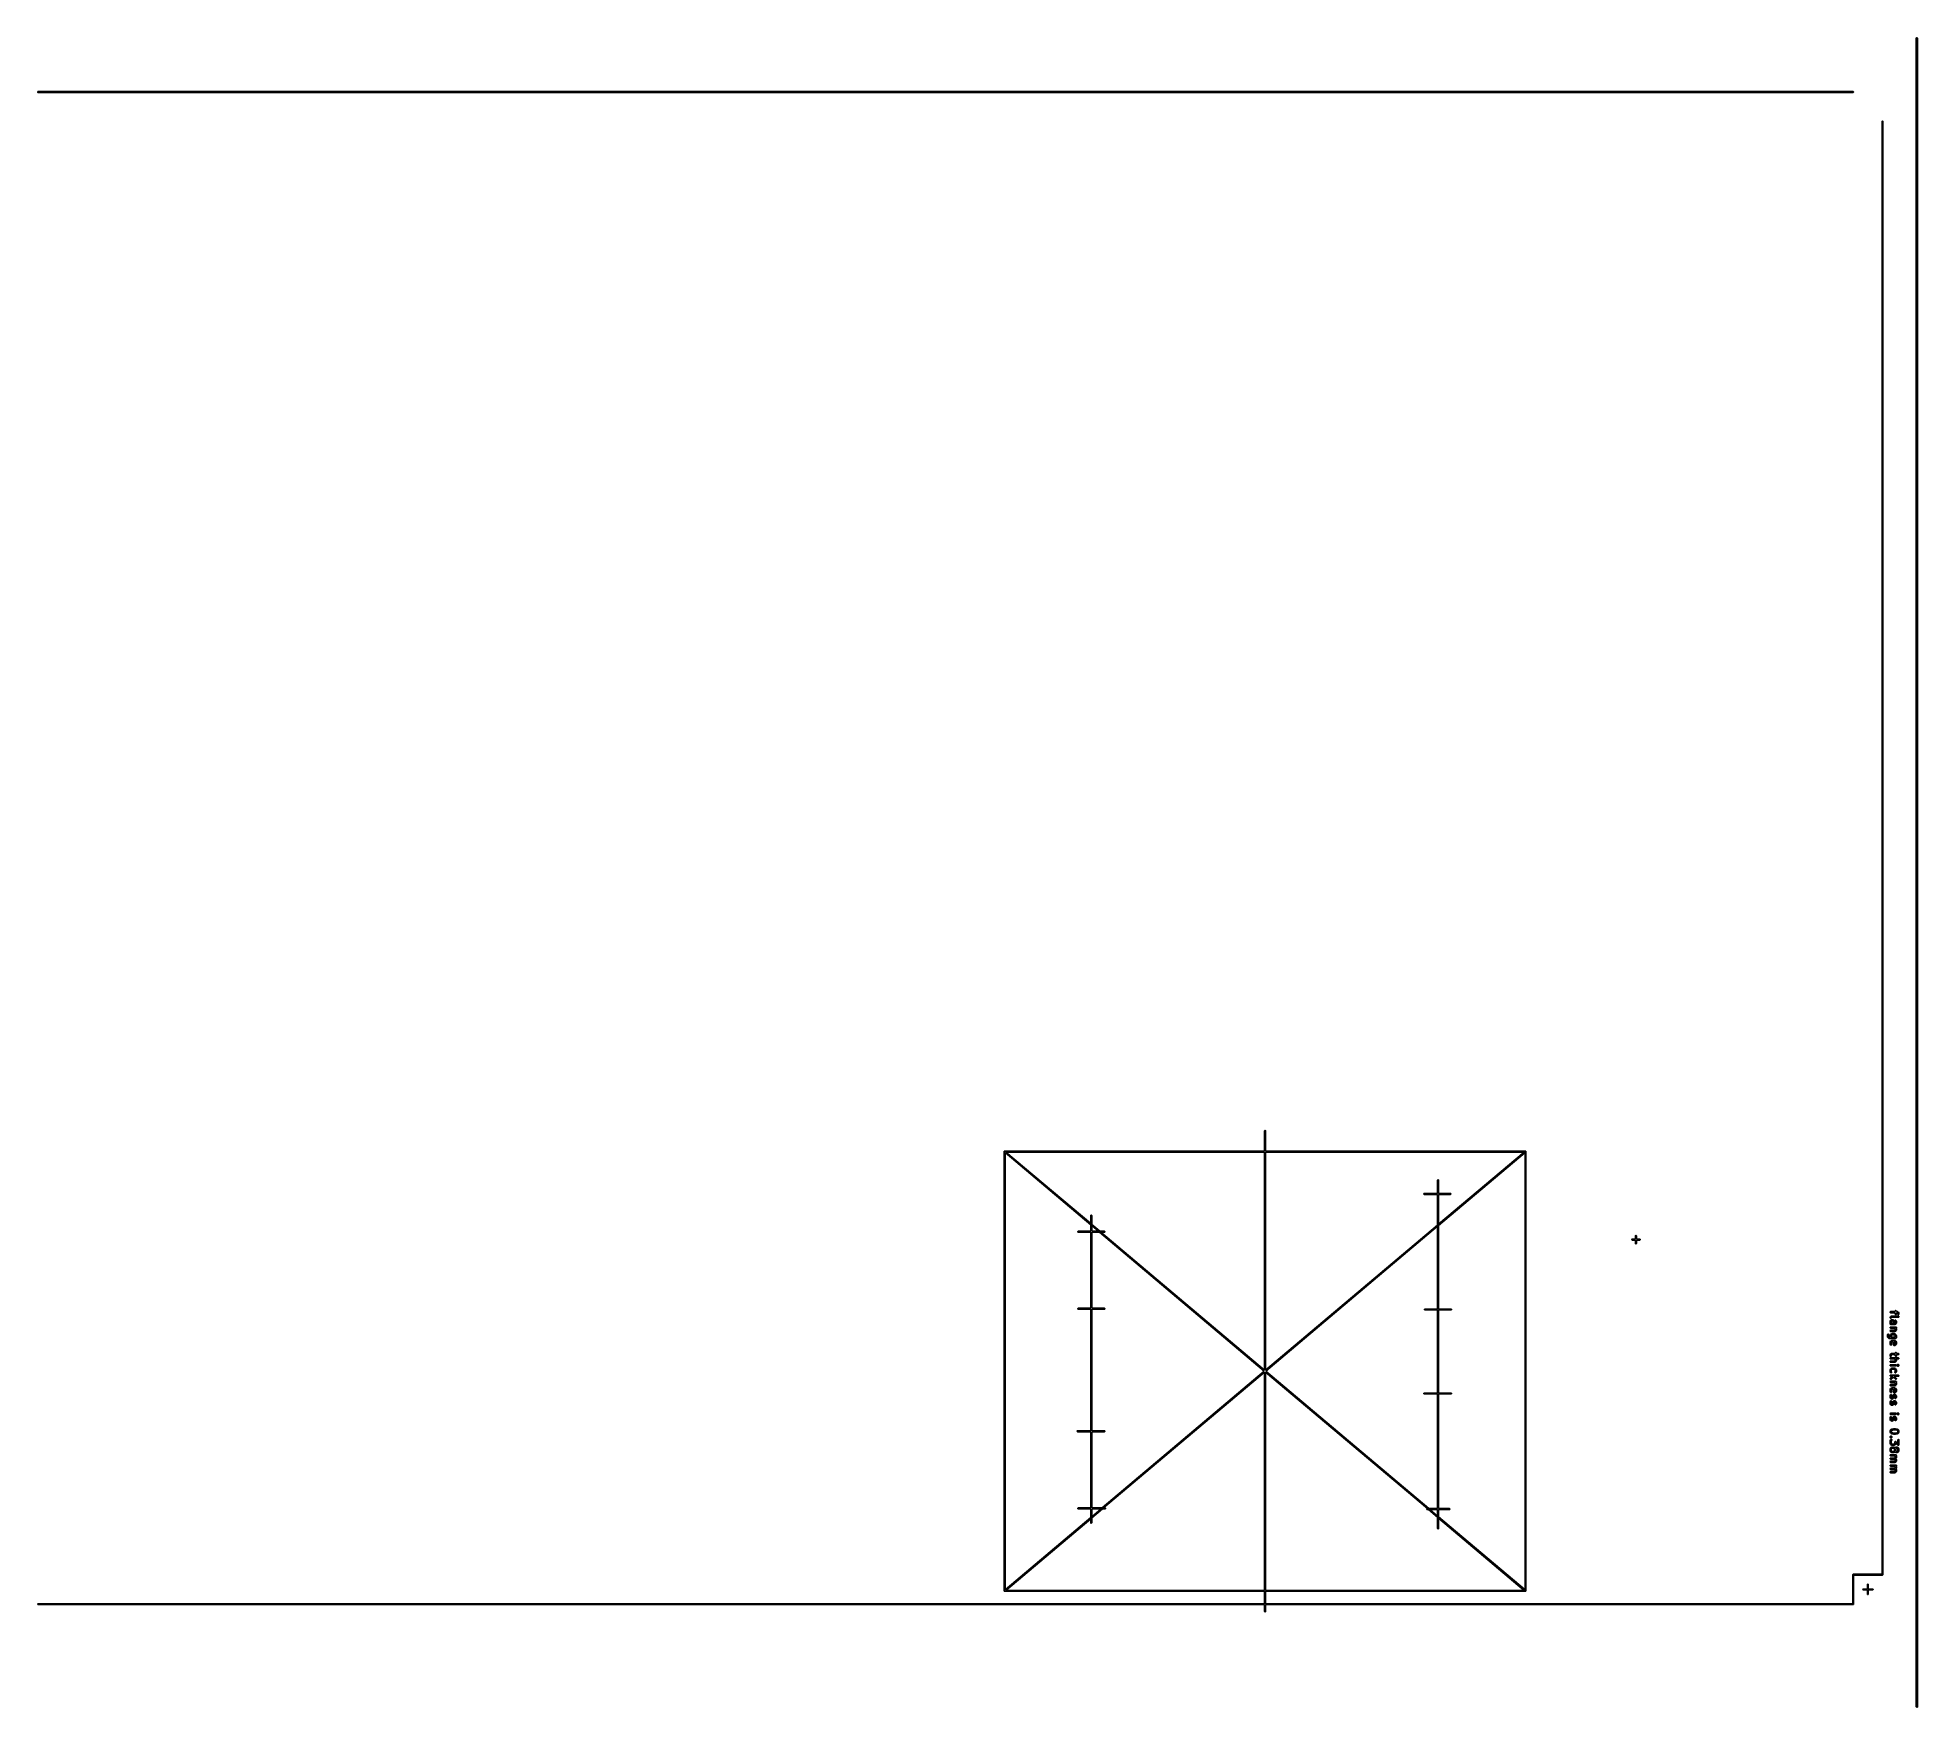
# Model space of a CAD drawing. Extents: x -6.27 to 3.33, y -1.72 to 6.81.
import ezdxf

# ---------------------------------------------------------------- set-up
doc = ezdxf.new("R2010")
doc.units = 0
doc.header["$MEASUREMENT"] = 0
doc.layers.add('BLACK', color=7, linetype='CONTINUOUS')

msp = doc.modelspace()

# ---------------------------------------------------------------- linework, layer by layer
at = {"layer": 'BLACK', "linetype": 'CONTINUOUS'}
for p, q in [((3.3276, 6.8097), (3.3277, 6.8107)), ((3.3276, -1.7153), (3.3276, 6.8097)), ((3.3277, 6.8107), (3.329, 6.8123)), ((3.329, 6.8123), (3.331, 6.8126)), ((3.331, 6.8126), (3.3328, 6.8116)), ((3.3328, 6.8116), (3.3335, 6.8097)), ((3.3335, 6.8097), (3.3335, -1.7153)), ((-6.2715, 6.5347), (-6.2709, 6.5361)), ((-6.2709, 6.5334), (-6.2715, 6.5347)), ((-6.2709, 6.5361), (-6.2695, 6.5367)), ((-6.2695, 6.5328), (-6.2709, 6.5334)), ((-6.2695, 6.5367), (3.0055, 6.5367)), ((3.0055, 6.5328), (-6.2695, 6.5328)), ((3.0055, 6.5367), (3.0069, 6.5361)), ((3.0069, 6.5334), (3.0055, 6.5328)), ((3.0069, 6.5361), (3.0075, 6.5347)), ((3.0075, 6.5347), (3.0069, 6.5334)), ((3.1535, 6.3847), (3.1541, 6.3861)), ((3.1535, -1.0383), (3.1535, 6.3847)), ((3.1541, 6.3861), (3.1555, 6.3867)), ((3.1555, 6.3867), (3.1569, 6.3861)), ((3.1569, 6.3861), (3.1575, 6.3847)), ((3.1575, 6.3847), (3.1575, -1.0403)), ((-0.0022, 1.228), (-0.0015, 1.2296)), ((-0.0022, 1.124), (-0.0022, 1.228)), ((-0.0015, 1.2296), (0.0002, 1.2303)), ((0.0002, 1.2303), (0.0019, 1.2296)), ((0.0019, 1.2296), (0.0026, 1.228)), ((0.0026, 1.228), (0.0026, 1.124)), ((-1.3329, 1.1217), (-1.3326, 1.1224)), ((-1.3329, -1.1224), (-1.3329, 1.1217)), ((-1.3326, 1.1224), (-1.3323, 1.1232)), ((-1.3323, 1.1232), (-1.3322, 1.1232)), ((-1.3322, 1.1233), (-1.3314, 1.1236)), ((-1.3322, 1.1232), (-1.3322, 1.1233)), ((-1.3314, 1.1236), (-1.3307, 1.124)), ((-1.3307, 1.124), (-1.3306, 1.124)), ((-1.3306, 1.124), (-1.3305, 1.124)), ((-1.3305, 1.124), (-0.0022, 1.124)), ((-0.89, 0.7471), (-1.3281, 1.1166)), ((-1.3281, 1.1166), (-1.3281, -1.1174)), ((-1.324, 1.1193), (-0.89, 0.7533)), ((-0.0022, 1.1193), (-1.324, 1.1193)), ((-0.0022, 0.0047), (-0.0022, 1.1193)), ((0.0026, 1.124), (1.3309, 1.124)), ((0.0026, 1.1193), (0.0026, 0.0047)), ((1.3244, 1.1193), (0.0026, 1.1193)), ((0.8864, 0.75), (1.3244, 1.1193)), ((1.3285, 1.1166), (0.8864, 0.7438)), ((1.3285, -1.1174), (1.3285, 1.1166)), ((1.3309, 1.124), (1.331, 1.124)), ((1.331, 1.124), (1.3311, 1.124)), ((1.3311, 1.124), (1.3318, 1.1236)), ((1.3318, 1.1236), (1.3326, 1.1233)), ((1.3326, 1.1233), (1.3326, 1.1232)), ((1.3326, 1.1232), (1.3327, 1.1232)), ((1.3327, 1.1232), (1.333, 1.1224)), ((1.333, 1.1224), (1.3333, 1.1217)), ((1.3333, 1.1217), (1.3333, -1.1224)), ((0.8817, 0.976), (0.8824, 0.9777)), ((0.8817, 0.9075), (0.8817, 0.976)), ((0.8824, 0.9777), (0.8841, 0.9783)), ((0.8841, 0.9783), (0.8857, 0.9777)), ((0.8857, 0.9777), (0.8864, 0.976)), ((0.8864, 0.976), (0.8864, 0.9075)), ((0.8108, 0.9051), (0.8115, 0.9068)), ((0.8115, 0.9034), (0.8108, 0.9051)), ((0.8115, 0.9068), (0.8132, 0.9075)), ((0.8132, 0.9028), (0.8115, 0.9034)), ((0.8132, 0.9075), (0.8817, 0.9075)), ((0.8817, 0.9028), (0.8132, 0.9028)), ((0.8817, 0.746), (0.8817, 0.9028)), ((0.8864, 0.9075), (0.947, 0.9075)), ((0.947, 0.9028), (0.8864, 0.9028)), ((0.8864, 0.9028), (0.8864, 0.75)), ((0.947, 0.9075), (0.9487, 0.9068)), ((0.9487, 0.9034), (0.947, 0.9028)), ((0.9487, 0.9068), (0.9494, 0.9051)), ((0.9494, 0.9051), (0.9487, 0.9034)), ((-0.89, 0.7949), (-0.8893, 0.7966)), ((-0.89, 0.7533), (-0.89, 0.7949)), ((-0.8893, 0.7966), (-0.8876, 0.7972)), ((-0.8876, 0.7972), (-0.8859, 0.7966)), ((-0.8859, 0.7966), (-0.8852, 0.7949)), ((-0.8852, 0.7949), (-0.8852, 0.7493)), ((-0.9569, 0.7122), (-0.9562, 0.7139)), ((-0.9562, 0.7105), (-0.9569, 0.7122)), ((-0.9562, 0.7139), (-0.9545, 0.7146)), ((-0.9545, 0.7098), (-0.9562, 0.7105)), ((-0.9545, 0.7146), (-0.89, 0.7146)), ((-0.89, 0.7098), (-0.9545, 0.7098)), ((-0.89, 0.7146), (-0.89, 0.7471)), ((-0.89, 0.3209), (-0.89, 0.7098)), ((-0.8852, 0.7493), (-0.8441, 0.7146)), ((-0.8514, 0.7146), (-0.8852, 0.7431)), ((-0.8852, 0.7431), (-0.8852, 0.7146)), ((-0.8852, 0.7146), (-0.8514, 0.7146)), ((-0.8852, 0.7098), (-0.8852, 0.3209)), ((-0.8458, 0.7098), (-0.8852, 0.7098)), ((-0.0035, -0.0004), (-0.8458, 0.7098)), ((-0.8441, 0.7146), (-0.8207, 0.7146)), ((-0.8207, 0.7098), (-0.8385, 0.7098)), ((-0.8385, 0.7098), (-0.0022, 0.0047)), ((-0.8207, 0.7146), (-0.819, 0.7139)), ((-0.819, 0.7105), (-0.8207, 0.7098)), ((-0.819, 0.7139), (-0.8183, 0.7122)), ((-0.8183, 0.7122), (-0.819, 0.7105)), ((0.0026, 0.0047), (0.8817, 0.746)), ((0.8817, 0.7398), (0.0039, -0.0004)), ((0.8817, 0.3169), (0.8817, 0.7398)), ((0.8864, 0.7438), (0.8864, 0.3169)), ((1.8734, 0.6719), (1.8741, 0.6736)), ((1.8741, 0.6736), (1.8758, 0.6743)), ((1.8758, 0.6743), (1.8931, 0.6743)), ((1.8931, 0.6916), (1.8938, 0.6933)), ((1.8931, 0.6743), (1.8931, 0.6916)), ((1.8938, 0.6933), (1.8955, 0.694)), ((1.8955, 0.694), (1.8971, 0.6933)), ((1.8971, 0.6933), (1.8978, 0.6916)), ((1.8978, 0.6916), (1.8978, 0.6743)), ((1.8978, 0.6743), (1.9152, 0.6743)), ((1.9152, 0.6743), (1.9168, 0.6736)), ((1.9168, 0.6736), (1.9175, 0.6719)), ((1.8741, 0.6703), (1.8734, 0.6719)), ((1.8758, 0.6696), (1.8741, 0.6703)), ((1.8931, 0.6696), (1.8758, 0.6696)), ((1.8931, 0.6523), (1.8931, 0.6696)), ((1.8938, 0.6506), (1.8931, 0.6523)), ((1.8955, 0.6499), (1.8938, 0.6506)), ((1.8971, 0.6506), (1.8955, 0.6499)), ((1.8978, 0.6523), (1.8971, 0.6506)), ((1.9152, 0.6696), (1.8978, 0.6696)), ((1.8978, 0.6696), (1.8978, 0.6523)), ((1.9168, 0.6703), (1.9152, 0.6696)), ((1.9175, 0.6719), (1.9168, 0.6703)), ((-0.9569, 0.3185), (-0.9562, 0.3202)), ((-0.9562, 0.3168), (-0.9569, 0.3185)), ((-0.9562, 0.3202), (-0.9545, 0.3209)), ((-0.9545, 0.3161), (-0.9562, 0.3168)), ((-0.9545, 0.3209), (-0.89, 0.3209)), ((-0.89, 0.3161), (-0.9545, 0.3161)), ((-0.89, -0.3051), (-0.89, 0.3161)), ((-0.8852, 0.3209), (-0.8207, 0.3209)), ((-0.8207, 0.3161), (-0.8852, 0.3161)), ((-0.8852, 0.3161), (-0.8852, -0.3051)), ((-0.8207, 0.3209), (-0.819, 0.3202)), ((-0.819, 0.3168), (-0.8207, 0.3161)), ((-0.819, 0.3202), (-0.8183, 0.3185)), ((-0.8183, 0.3185), (-0.819, 0.3168)), ((0.8148, 0.3146), (0.8155, 0.3162)), ((0.8155, 0.3129), (0.8148, 0.3146)), ((0.8155, 0.3162), (0.8171, 0.3169)), ((0.8171, 0.3122), (0.8155, 0.3129)), ((0.8171, 0.3169), (0.8817, 0.3169)), ((0.8817, 0.3122), (0.8171, 0.3122)), ((0.8817, -0.1122), (0.8817, 0.3122)), ((0.8864, 0.3169), (0.951, 0.3169)), ((0.951, 0.3122), (0.8864, 0.3122)), ((0.8864, 0.3122), (0.8864, -0.1122)), ((0.951, 0.3169), (0.9527, 0.3162)), ((0.9527, 0.3129), (0.951, 0.3122)), ((0.9527, 0.3162), (0.9533, 0.3146)), ((0.9533, 0.3146), (0.9527, 0.3129)), ((3.194, 0.3014), (3.1951, 0.3032)), ((3.1944, 0.2994), (3.194, 0.3014)), ((3.1959, 0.2981), (3.1944, 0.2994)), ((3.1951, 0.3032), (3.197, 0.3039)), ((3.197, 0.298), (3.1959, 0.2981)), ((3.197, 0.3039), (3.2203, 0.3039)), ((3.2203, 0.298), (3.197, 0.298)), ((3.2203, 0.3065), (3.2204, 0.3076)), ((3.2203, 0.3039), (3.2203, 0.3065)), ((3.2203, 0.2915), (3.2203, 0.298)), ((3.2209, 0.2897), (3.2203, 0.2915)), ((3.2204, 0.3076), (3.2217, 0.3091)), ((3.2227, 0.2886), (3.2209, 0.2897)), ((3.2217, 0.3091), (3.2237, 0.3095)), ((3.2247, 0.289), (3.2227, 0.2886)), ((3.2237, 0.3095), (3.2255, 0.3084)), ((3.226, 0.2905), (3.2247, 0.289)), ((3.2255, 0.3084), (3.2262, 0.3065)), ((3.2262, 0.2915), (3.226, 0.2905)), ((3.2262, 0.3065), (3.2262, 0.3039)), ((3.2262, 0.3039), (3.2307, 0.3039)), ((3.23, 0.298), (3.2262, 0.298)), ((3.2262, 0.298), (3.2262, 0.2915)), ((3.2323, 0.2968), (3.23, 0.298)), ((3.2307, 0.3039), (3.2317, 0.3037)), ((3.2317, 0.3037), (3.2318, 0.3036)), ((3.2318, 0.3036), (3.232, 0.3036)), ((3.232, 0.3036), (3.2358, 0.3017)), ((3.2334, 0.2946), (3.2323, 0.2968)), ((3.2334, 0.2915), (3.2334, 0.2946)), ((3.2341, 0.2897), (3.2334, 0.2915)), ((3.2358, 0.2886), (3.2341, 0.2897)), ((3.2358, 0.3017), (3.2366, 0.3011)), ((3.2378, 0.289), (3.2358, 0.2886)), ((3.2366, 0.3011), (3.2368, 0.3007)), ((3.2368, 0.3007), (3.2371, 0.3004)), ((3.2371, 0.3004), (3.239, 0.2966)), ((3.2391, 0.2905), (3.2378, 0.289)), ((3.239, 0.2966), (3.2393, 0.2956)), ((3.2393, 0.2915), (3.2391, 0.2905)), ((3.2393, 0.2956), (3.2392, 0.2955)), ((3.2392, 0.2955), (3.2393, 0.2953)), ((3.2393, 0.2953), (3.2393, 0.2915)), ((3.194, 0.2541), (3.1942, 0.2551)), ((3.194, 0.2447), (3.194, 0.2541)), ((3.1941, 0.2445), (3.194, 0.2447)), ((3.194, 0.2443), (3.1941, 0.2445)), ((3.1943, 0.2434), (3.194, 0.2443)), ((3.194, 0.2414), (3.1947, 0.2426)), ((3.1944, 0.2395), (3.194, 0.2414)), ((3.194, 0.2227), (3.1951, 0.2244)), ((3.1944, 0.2207), (3.194, 0.2227)), ((3.194, 0.2058), (3.1951, 0.2076)), ((3.1944, 0.2038), (3.194, 0.2058)), ((3.1941, 0.2721), (3.1943, 0.2741)), ((3.1952, 0.2704), (3.1941, 0.2721)), ((3.1942, 0.2551), (3.1943, 0.2552)), ((3.1943, 0.2741), (3.1962, 0.2779)), ((3.1943, 0.2554), (3.1962, 0.2591)), ((3.1943, 0.2552), (3.1943, 0.2554)), ((3.1947, 0.2426), (3.1943, 0.2434)), ((3.1959, 0.2382), (3.1944, 0.2395)), ((3.1959, 0.2194), (3.1944, 0.2207)), ((3.1959, 0.2025), (3.1944, 0.2038)), ((3.1951, 0.2244), (3.197, 0.2251)), ((3.1951, 0.2076), (3.197, 0.2083)), ((3.1971, 0.2699), (3.1952, 0.2704)), ((3.197, 0.238), (3.1959, 0.2382)), ((3.197, 0.2192), (3.1959, 0.2194)), ((3.197, 0.2024), (3.1959, 0.2025)), ((3.1962, 0.2779), (3.1968, 0.2787)), ((3.1962, 0.2591), (3.1968, 0.2599)), ((3.1968, 0.2787), (3.1972, 0.2789)), ((3.1968, 0.2599), (3.1972, 0.2601)), ((3.2176, 0.238), (3.197, 0.238)), ((3.197, 0.2251), (3.2232, 0.2251)), ((3.2182, 0.2192), (3.197, 0.2192)), ((3.197, 0.2083), (3.2169, 0.2083)), ((3.2176, 0.2024), (3.197, 0.2024)), ((3.199, 0.2707), (3.1971, 0.2699)), ((3.1972, 0.2789), (3.1975, 0.2792)), ((3.1972, 0.2601), (3.1975, 0.2604)), ((3.1975, 0.2792), (3.2013, 0.2811)), ((3.1975, 0.2604), (3.2013, 0.2623)), ((3.1996, 0.2715), (3.199, 0.2707)), ((3.201, 0.2743), (3.1996, 0.2715)), ((3.201, 0.2556), (3.1999, 0.2534)), ((3.1999, 0.2534), (3.1999, 0.2454)), ((3.1999, 0.2454), (3.2006, 0.2439)), ((3.2006, 0.2439), (3.2092, 0.2439)), ((3.2033, 0.2755), (3.201, 0.2743)), ((3.2033, 0.2567), (3.201, 0.2556)), ((3.2013, 0.2811), (3.2022, 0.2814)), ((3.2013, 0.2623), (3.2022, 0.2626)), ((3.2022, 0.2814), (3.2024, 0.2813)), ((3.2022, 0.2626), (3.2024, 0.2626)), ((3.2024, 0.2813), (3.2026, 0.2814)), ((3.2024, 0.2626), (3.2026, 0.2626)), ((3.2026, 0.2814), (3.2363, 0.2814)), ((3.2026, 0.2626), (3.2063, 0.2626)), ((3.2363, 0.2755), (3.2033, 0.2755)), ((3.2056, 0.2567), (3.2033, 0.2567)), ((3.2079, 0.2556), (3.2056, 0.2567)), ((3.2063, 0.2626), (3.2073, 0.2625)), ((3.2073, 0.2625), (3.2075, 0.2623)), ((3.2075, 0.2623), (3.2077, 0.2623)), ((3.2077, 0.2623), (3.2114, 0.2604)), ((3.209, 0.2534), (3.2079, 0.2556)), ((3.209, 0.2447), (3.209, 0.2534)), ((3.2091, 0.2445), (3.209, 0.2447)), ((3.209, 0.2443), (3.2091, 0.2445)), ((3.2092, 0.2439), (3.209, 0.2443)), ((3.2114, 0.2604), (3.2122, 0.2598)), ((3.2122, 0.2598), (3.2124, 0.2594)), ((3.2124, 0.2594), (3.2127, 0.2591)), ((3.2127, 0.2591), (3.2146, 0.2554)), ((3.2146, 0.2554), (3.2149, 0.2544)), ((3.2149, 0.2544), (3.2148, 0.2542)), ((3.2148, 0.2542), (3.2149, 0.2541)), ((3.2149, 0.2541), (3.2149, 0.2454)), ((3.2149, 0.2454), (3.2157, 0.2439)), ((3.2157, 0.2439), (3.2169, 0.2439)), ((3.2169, 0.2439), (3.2191, 0.245)), ((3.2169, 0.2083), (3.2191, 0.2094)), ((3.2177, 0.238), (3.2176, 0.238)), ((3.2177, 0.2024), (3.2176, 0.2024)), ((3.2179, 0.238), (3.2177, 0.238)), ((3.2179, 0.2024), (3.2177, 0.2024)), ((3.2189, 0.2383), (3.2179, 0.238)), ((3.2189, 0.2027), (3.2179, 0.2024)), ((3.2189, 0.2186), (3.2182, 0.2192)), ((3.2184, 0.2575), (3.2189, 0.2594)), ((3.2187, 0.2565), (3.2184, 0.2575)), ((3.2203, 0.2534), (3.2187, 0.2565)), ((3.2189, 0.2594), (3.2205, 0.2606)), ((3.2226, 0.2402), (3.2189, 0.2383)), ((3.2203, 0.2159), (3.2189, 0.2186)), ((3.2226, 0.2045), (3.2189, 0.2027)), ((3.2191, 0.245), (3.2203, 0.2473)), ((3.2191, 0.2094), (3.2203, 0.2116)), ((3.2203, 0.2473), (3.2203, 0.2534)), ((3.2203, 0.2116), (3.2203, 0.2159)), ((3.2205, 0.2606), (3.2225, 0.2605)), ((3.2225, 0.2605), (3.224, 0.2591)), ((3.2229, 0.2405), (3.2226, 0.2402)), ((3.2229, 0.2049), (3.2226, 0.2045)), ((3.2234, 0.2407), (3.2229, 0.2405)), ((3.2234, 0.205), (3.2229, 0.2049)), ((3.2232, 0.2251), (3.2242, 0.225)), ((3.224, 0.2415), (3.2234, 0.2407)), ((3.224, 0.2059), (3.2234, 0.205)), ((3.224, 0.2591), (3.2258, 0.2554)), ((3.2258, 0.2452), (3.224, 0.2415)), ((3.2258, 0.2096), (3.224, 0.2059)), ((3.2242, 0.225), (3.2258, 0.2237)), ((3.2251, 0.2199), (3.2249, 0.2198)), ((3.2249, 0.2198), (3.2258, 0.2179)), ((3.2261, 0.2217), (3.2251, 0.2199)), ((3.2258, 0.2554), (3.2261, 0.2544)), ((3.2259, 0.2454), (3.2258, 0.2452)), ((3.2258, 0.2237), (3.2261, 0.2217)), ((3.2258, 0.2179), (3.2261, 0.2169)), ((3.2259, 0.2098), (3.2258, 0.2096)), ((3.226, 0.2455), (3.2259, 0.2454)), ((3.226, 0.2099), (3.2259, 0.2098)), ((3.2262, 0.2466), (3.226, 0.2455)), ((3.2262, 0.2109), (3.226, 0.2099)), ((3.2261, 0.2544), (3.2261, 0.2542)), ((3.2261, 0.2542), (3.2262, 0.2541)), ((3.2261, 0.2169), (3.2261, 0.2167)), ((3.2261, 0.2167), (3.2262, 0.2166)), ((3.2262, 0.2541), (3.2262, 0.2466)), ((3.2262, 0.2166), (3.2262, 0.2109)), ((3.2363, 0.2814), (3.2373, 0.2812)), ((3.2382, 0.2762), (3.2363, 0.2755)), ((3.2373, 0.2812), (3.2389, 0.2799)), ((3.2392, 0.2779), (3.2382, 0.2762)), ((3.2389, 0.2799), (3.2392, 0.2779)), ((3.1809, 0.1828), (3.1811, 0.1838)), ((3.1809, 0.1772), (3.1809, 0.1828)), ((3.1809, 0.177), (3.1809, 0.1772)), ((3.1809, 0.1769), (3.1809, 0.177)), ((3.1812, 0.1759), (3.1809, 0.1769)), ((3.1811, 0.1838), (3.1812, 0.184)), ((3.1812, 0.1841), (3.1831, 0.1879)), ((3.1812, 0.184), (3.1812, 0.1841)), ((3.1831, 0.1721), (3.1812, 0.1759)), ((3.1831, 0.1879), (3.1837, 0.1887)), ((3.1836, 0.1714), (3.1831, 0.1721)), ((3.1831, 0.1721), (3.1831, 0.1721)), ((3.1855, 0.1695), (3.1836, 0.1714)), ((3.1837, 0.1887), (3.1855, 0.1895)), ((3.1855, 0.1895), (3.1875, 0.1889)), ((3.1856, 0.1694), (3.1855, 0.1695)), ((3.1863, 0.1689), (3.1856, 0.1694)), ((3.19, 0.167), (3.1863, 0.1689)), ((3.1883, 0.1852), (3.1868, 0.1821)), ((3.1868, 0.1821), (3.1868, 0.1779)), ((3.1868, 0.1779), (3.1881, 0.1752)), ((3.1875, 0.1889), (3.1886, 0.1872)), ((3.1881, 0.1752), (3.1893, 0.174)), ((3.1886, 0.1872), (3.1883, 0.1852)), ((3.1893, 0.174), (3.192, 0.1726)), ((3.1902, 0.167), (3.19, 0.167)), ((3.1903, 0.1669), (3.1902, 0.167)), ((3.1913, 0.1667), (3.1903, 0.1669)), ((3.2232, 0.1667), (3.1913, 0.1667)), ((3.192, 0.1726), (3.1942, 0.1726)), ((3.194, 0.1809), (3.1942, 0.1819)), ((3.194, 0.1734), (3.194, 0.1809)), ((3.1941, 0.1733), (3.194, 0.1734)), ((3.194, 0.1731), (3.1941, 0.1733)), ((3.1942, 0.1726), (3.194, 0.1731)), ((3.194, 0.1472), (3.1942, 0.1482)), ((3.194, 0.1397), (3.194, 0.1472)), ((3.1941, 0.1395), (3.194, 0.1397)), ((3.194, 0.1394), (3.1941, 0.1395)), ((3.1943, 0.1384), (3.194, 0.1394)), ((3.1942, 0.1819), (3.1943, 0.1821)), ((3.1942, 0.1482), (3.1943, 0.1483)), ((3.1943, 0.1823), (3.1962, 0.186)), ((3.1943, 0.1821), (3.1943, 0.1823)), ((3.1943, 0.1485), (3.1962, 0.1523)), ((3.1943, 0.1483), (3.1943, 0.1485)), ((3.1962, 0.1346), (3.1943, 0.1384)), ((3.1962, 0.186), (3.1967, 0.1867)), ((3.1962, 0.1523), (3.1968, 0.1531)), ((3.1976, 0.1332), (3.1962, 0.1346)), ((3.1967, 0.1868), (3.1986, 0.1887)), ((3.1967, 0.1867), (3.1967, 0.1868)), ((3.1968, 0.1531), (3.1972, 0.1533)), ((3.1972, 0.1533), (3.1975, 0.1536)), ((3.1975, 0.1536), (3.2013, 0.1555)), ((3.1997, 0.1331), (3.1976, 0.1332)), ((3.1986, 0.1887), (3.1993, 0.1892)), ((3.1993, 0.1892), (3.1994, 0.1892)), ((3.1994, 0.1892), (3.2031, 0.1911)), ((3.2013, 0.1343), (3.1997, 0.1331)), ((3.2012, 0.1829), (3.1999, 0.1802)), ((3.1999, 0.1802), (3.1999, 0.1741)), ((3.1999, 0.1741), (3.2006, 0.1726)), ((3.201, 0.1487), (3.1999, 0.1465)), ((3.1999, 0.1465), (3.1999, 0.1404)), ((3.1999, 0.1404), (3.2015, 0.1373)), ((3.2006, 0.1726), (3.2195, 0.1726)), ((3.2033, 0.1499), (3.201, 0.1487)), ((3.2024, 0.1841), (3.2012, 0.1829)), ((3.2013, 0.1555), (3.2022, 0.1557)), ((3.2018, 0.1363), (3.2013, 0.1343)), ((3.2015, 0.1373), (3.2018, 0.1363)), ((3.2022, 0.1557), (3.2024, 0.1557)), ((3.2052, 0.1855), (3.2024, 0.1841)), ((3.2024, 0.1557), (3.2026, 0.1558)), ((3.2026, 0.1558), (3.2176, 0.1558)), ((3.2031, 0.1911), (3.2041, 0.1914)), ((3.2077, 0.1499), (3.2033, 0.1499)), ((3.2041, 0.1914), (3.2043, 0.1913)), ((3.2043, 0.1913), (3.2045, 0.1914)), ((3.2045, 0.1914), (3.2157, 0.1914)), ((3.215, 0.1855), (3.2052, 0.1855)), ((3.2109, 0.1335), (3.2077, 0.1499)), ((3.2112, 0.1331), (3.2109, 0.1335)), ((3.2113, 0.1326), (3.2112, 0.1331)), ((3.2117, 0.1322), (3.2113, 0.1326)), ((3.212, 0.1318), (3.2117, 0.1322)), ((3.2124, 0.1316), (3.212, 0.1318)), ((3.2128, 0.1313), (3.2124, 0.1316)), ((3.2138, 0.1311), (3.2128, 0.1313)), ((3.2137, 0.1499), (3.2163, 0.137)), ((3.2169, 0.1499), (3.2137, 0.1499)), ((3.2176, 0.1311), (3.2138, 0.1311)), ((3.2177, 0.1841), (3.215, 0.1855)), ((3.2157, 0.1914), (3.2167, 0.1912)), ((3.2163, 0.137), (3.2169, 0.137)), ((3.2167, 0.1912), (3.2168, 0.1911)), ((3.2168, 0.1911), (3.217, 0.1911)), ((3.2191, 0.1487), (3.2169, 0.1499)), ((3.2169, 0.137), (3.2191, 0.1381)), ((3.217, 0.1911), (3.2208, 0.1892)), ((3.2176, 0.1558), (3.2186, 0.1556)), ((3.2177, 0.1312), (3.2176, 0.1311)), ((3.2189, 0.1829), (3.2177, 0.1841)), ((3.2179, 0.1311), (3.2177, 0.1312)), ((3.2189, 0.1314), (3.2179, 0.1311)), ((3.2186, 0.1556), (3.2187, 0.1555)), ((3.2187, 0.1555), (3.2189, 0.1555)), ((3.2203, 0.1802), (3.2189, 0.1829)), ((3.2189, 0.1555), (3.2226, 0.1536)), ((3.2226, 0.1333), (3.2189, 0.1314)), ((3.2203, 0.1465), (3.2191, 0.1487)), ((3.2191, 0.1381), (3.2203, 0.1404)), ((3.2195, 0.1726), (3.2203, 0.1741)), ((3.2203, 0.1741), (3.2203, 0.1802)), ((3.2203, 0.1404), (3.2203, 0.1465)), ((3.2208, 0.1892), (3.2215, 0.1887)), ((3.2215, 0.1887), (3.2215, 0.1887)), ((3.2215, 0.1887), (3.2234, 0.1868)), ((3.2226, 0.1536), (3.2235, 0.153)), ((3.2229, 0.1336), (3.2226, 0.1333)), ((3.2234, 0.1338), (3.2229, 0.1336)), ((3.2251, 0.1674), (3.2232, 0.1667)), ((3.2234, 0.1868), (3.2239, 0.1861)), ((3.224, 0.1346), (3.2234, 0.1338)), ((3.2235, 0.153), (3.2237, 0.1526)), ((3.2237, 0.1526), (3.224, 0.1523)), ((3.2239, 0.1861), (3.224, 0.186)), ((3.224, 0.186), (3.2258, 0.1823)), ((3.224, 0.1523), (3.2258, 0.1485)), ((3.2258, 0.1384), (3.224, 0.1346)), ((3.2261, 0.1692), (3.2251, 0.1674)), ((3.2258, 0.1721), (3.2255, 0.1714)), ((3.2255, 0.1714), (3.2258, 0.1712)), ((3.2258, 0.1823), (3.2261, 0.1813)), ((3.2259, 0.1723), (3.2258, 0.1721)), ((3.2258, 0.1712), (3.2261, 0.1692)), ((3.2258, 0.1485), (3.2261, 0.1475)), ((3.2259, 0.1385), (3.2258, 0.1384)), ((3.226, 0.1724), (3.2259, 0.1723)), ((3.226, 0.1387), (3.2259, 0.1385)), ((3.2262, 0.1734), (3.226, 0.1724)), ((3.2262, 0.1397), (3.226, 0.1387)), ((3.2261, 0.1813), (3.2261, 0.1811)), ((3.2261, 0.1811), (3.2262, 0.1809)), ((3.2261, 0.1475), (3.2261, 0.1474)), ((3.2261, 0.1474), (3.2262, 0.1472)), ((3.2262, 0.1809), (3.2262, 0.1734)), ((3.2262, 0.1472), (3.2262, 0.1397)), ((3.194, 0.0816), (3.1942, 0.0826)), ((3.194, 0.0778), (3.194, 0.0816)), ((3.1947, 0.0759), (3.194, 0.0778)), ((3.194, 0.0652), (3.1951, 0.067)), ((3.1944, 0.0632), (3.194, 0.0652)), ((3.194, 0.0483), (3.1951, 0.0501)), ((3.1944, 0.0464), (3.194, 0.0483)), ((3.194, 0.0296), (3.1951, 0.0313)), ((3.1944, 0.0276), (3.194, 0.0296)), ((3.194, 0.0047), (3.1942, 0.0057)), ((3.194, -0.0028), (3.194, 0.0047)), ((3.1942, 0.0826), (3.1943, 0.0827)), ((3.1942, 0.0057), (3.1943, 0.0059)), ((3.1943, 0.0829), (3.1962, 0.0866)), ((3.1943, 0.0827), (3.1943, 0.0829)), ((3.1943, 0.006), (3.1962, 0.0098)), ((3.1943, 0.0059), (3.1943, 0.006)), ((3.1959, 0.0619), (3.1944, 0.0632)), ((3.1959, 0.0451), (3.1944, 0.0464)), ((3.1959, 0.0263), (3.1944, 0.0276)), ((3.1964, 0.0749), (3.1947, 0.0759)), ((3.1951, 0.067), (3.197, 0.0677)), ((3.1951, 0.0501), (3.197, 0.0508)), ((3.1951, 0.0313), (3.197, 0.032)), ((3.197, 0.0618), (3.1959, 0.0619)), ((3.197, 0.0449), (3.1959, 0.0451)), ((3.197, 0.0261), (3.1959, 0.0263)), ((3.1962, 0.0866), (3.1968, 0.0875)), ((3.1962, 0.0098), (3.1967, 0.0105)), ((3.1984, 0.0753), (3.1964, 0.0749)), ((3.1967, 0.0105), (3.1986, 0.0124)), ((3.1967, 0.0105), (3.1967, 0.0105)), ((3.1968, 0.0875), (3.1972, 0.0876)), ((3.197, 0.0677), (3.2363, 0.0677)), ((3.2182, 0.0618), (3.197, 0.0618)), ((3.197, 0.0508), (3.2169, 0.0508)), ((3.2176, 0.0449), (3.197, 0.0449)), ((3.197, 0.032), (3.2232, 0.032)), ((3.2232, 0.0261), (3.197, 0.0261)), ((3.1972, 0.0876), (3.1975, 0.088)), ((3.1975, 0.088), (3.2013, 0.0898)), ((3.1997, 0.0768), (3.1984, 0.0753)), ((3.1986, 0.0124), (3.1993, 0.0129)), ((3.1993, 0.0129), (3.1994, 0.013)), ((3.1994, 0.013), (3.2031, 0.0149)), ((3.1999, 0.0778), (3.1997, 0.0768)), ((3.201, 0.0831), (3.1999, 0.0809)), ((3.1999, 0.0809), (3.1999, 0.0778)), ((3.2012, 0.0067), (3.1999, 0.004)), ((3.1999, 0.004), (3.1999, -0.0021)), ((3.2033, 0.0842), (3.201, 0.0831)), ((3.2024, 0.0079), (3.2012, 0.0067)), ((3.2013, 0.0898), (3.2022, 0.0901)), ((3.2022, 0.0901), (3.2024, 0.0901)), ((3.2024, 0.0901), (3.2026, 0.0902)), ((3.2052, 0.0093), (3.2024, 0.0079)), ((3.2026, 0.0902), (3.2203, 0.0902)), ((3.2031, 0.0149), (3.2041, 0.0151)), ((3.2203, 0.0842), (3.2033, 0.0842)), ((3.2041, 0.0151), (3.2043, 0.0151)), ((3.2043, 0.0151), (3.2045, 0.0152)), ((3.2045, 0.0152), (3.2157, 0.0152)), ((3.215, 0.0093), (3.2052, 0.0093)), ((3.2177, 0.0079), (3.215, 0.0093)), ((3.2157, 0.0152), (3.2167, 0.015)), ((3.2167, 0.015), (3.2168, 0.0149)), ((3.2168, 0.0149), (3.217, 0.0149)), ((3.2169, 0.0508), (3.2191, 0.0519)), ((3.217, 0.0149), (3.2208, 0.013)), ((3.2177, 0.0449), (3.2176, 0.0449)), ((3.2179, 0.0449), (3.2177, 0.0449)), ((3.2189, 0.0067), (3.2177, 0.0079)), ((3.2189, 0.0452), (3.2179, 0.0449)), ((3.2189, 0.0611), (3.2182, 0.0618)), ((3.2203, 0.0584), (3.2189, 0.0611)), ((3.2226, 0.0471), (3.2189, 0.0452)), ((3.2203, 0.004), (3.2189, 0.0067)), ((3.2191, 0.0519), (3.2203, 0.0542)), ((3.2203, 0.0928), (3.2204, 0.0938)), ((3.2203, 0.0902), (3.2203, 0.0928)), ((3.2203, 0.0778), (3.2203, 0.0842)), ((3.2209, 0.0759), (3.2203, 0.0778)), ((3.2203, 0.0542), (3.2203, 0.0584)), ((3.2203, -0.0021), (3.2203, 0.004)), ((3.2204, 0.0938), (3.2217, 0.0954)), ((3.2208, 0.013), (3.2215, 0.0124)), ((3.2227, 0.0749), (3.2209, 0.0759)), ((3.2215, 0.0124), (3.2215, 0.0124)), ((3.2215, 0.0124), (3.2234, 0.0105)), ((3.2217, 0.0954), (3.2237, 0.0957)), ((3.2229, 0.0474), (3.2226, 0.0471)), ((3.2247, 0.0753), (3.2227, 0.0749)), ((3.2234, 0.0476), (3.2229, 0.0474)), ((3.2232, 0.032), (3.2242, 0.0319)), ((3.2251, 0.0268), (3.2232, 0.0261)), ((3.224, 0.0484), (3.2234, 0.0476)), ((3.2234, 0.0105), (3.2239, 0.0098)), ((3.2237, 0.0957), (3.2255, 0.0947)), ((3.2239, 0.0098), (3.224, 0.0098)), ((3.2258, 0.0521), (3.224, 0.0484)), ((3.224, 0.0098), (3.2258, 0.006)), ((3.2242, 0.0319), (3.2258, 0.0306)), ((3.226, 0.0768), (3.2247, 0.0753)), ((3.2261, 0.0286), (3.2251, 0.0268)), ((3.2363, 0.0618), (3.2252, 0.0618)), ((3.2252, 0.0618), (3.2258, 0.0604)), ((3.2255, 0.0947), (3.2262, 0.0928)), ((3.2258, 0.0604), (3.2261, 0.0594)), ((3.2259, 0.0523), (3.2258, 0.0521)), ((3.2258, 0.0306), (3.2261, 0.0286)), ((3.2258, 0.006), (3.2261, 0.005)), ((3.226, 0.0524), (3.2259, 0.0523)), ((3.2262, 0.0778), (3.226, 0.0768)), ((3.2262, 0.0535), (3.226, 0.0524)), ((3.2261, 0.0594), (3.2261, 0.0592)), ((3.2261, 0.0592), (3.2262, 0.0591)), ((3.2261, 0.005), (3.2261, 0.0049)), ((3.2261, 0.0049), (3.2262, 0.0047)), ((3.2262, 0.0928), (3.2262, 0.0902)), ((3.2262, 0.0902), (3.2363, 0.0902)), ((3.2363, 0.0842), (3.2262, 0.0842)), ((3.2262, 0.0842), (3.2262, 0.0778)), ((3.2262, 0.0591), (3.2262, 0.0535)), ((3.2262, 0.0047), (3.2262, -0.0028)), ((3.2296, 0.0293), (3.2297, 0.0295)), ((3.2298, 0.0286), (3.2296, 0.0293)), ((3.2297, 0.0298), (3.2302, 0.0305)), ((3.2297, 0.0297), (3.2297, 0.0298)), ((3.2297, 0.0296), (3.2297, 0.0297)), ((3.2297, 0.0295), (3.2297, 0.0296)), ((3.2299, 0.0278), (3.2298, 0.0286)), ((3.23, 0.0277), (3.2299, 0.0278)), ((3.23, 0.0276), (3.23, 0.0277)), ((3.2301, 0.0275), (3.23, 0.0276)), ((3.2302, 0.0274), (3.2301, 0.0275)), ((3.2301, 0.0275), (3.2301, 0.0275)), ((3.2302, 0.0305), (3.2305, 0.0312)), ((3.2303, 0.0273), (3.2302, 0.0274)), ((3.2305, 0.027), (3.2303, 0.0273)), ((3.2305, 0.0312), (3.2324, 0.033)), ((3.2324, 0.0251), (3.2305, 0.027)), ((3.2324, 0.033), (3.2327, 0.0333)), ((3.2331, 0.0248), (3.2324, 0.0251)), ((3.2327, 0.0333), (3.2328, 0.0334)), ((3.2328, 0.0334), (3.2329, 0.0334)), ((3.2329, 0.0334), (3.2332, 0.0336)), ((3.2337, 0.0244), (3.2331, 0.0248)), ((3.2332, 0.0336), (3.234, 0.0337)), ((3.234, 0.0244), (3.2337, 0.0244)), ((3.234, 0.0337), (3.2347, 0.0339)), ((3.2342, 0.0243), (3.234, 0.0244)), ((3.2349, 0.0245), (3.2342, 0.0243)), ((3.2347, 0.0339), (3.2349, 0.0338)), ((3.2349, 0.0338), (3.2352, 0.0338)), ((3.2357, 0.0245), (3.2349, 0.0245)), ((3.2352, 0.0338), (3.2358, 0.0334)), ((3.236, 0.0248), (3.2357, 0.0245)), ((3.2358, 0.0334), (3.2365, 0.033)), ((3.2361, 0.0248), (3.236, 0.0248)), ((3.2362, 0.0249), (3.2361, 0.0248)), ((3.2365, 0.0251), (3.2362, 0.0249)), ((3.2363, 0.0902), (3.2373, 0.09)), ((3.2382, 0.0849), (3.2363, 0.0842)), ((3.2363, 0.0677), (3.2373, 0.0675)), ((3.2382, 0.0624), (3.2363, 0.0618)), ((3.2365, 0.033), (3.2384, 0.0312)), ((3.2384, 0.027), (3.2365, 0.0251)), ((3.2373, 0.09), (3.2389, 0.0887)), ((3.2373, 0.0675), (3.2389, 0.0662)), ((3.2392, 0.0867), (3.2382, 0.0849)), ((3.2392, 0.0642), (3.2382, 0.0624)), ((3.2384, 0.0312), (3.2386, 0.0309)), ((3.2387, 0.0277), (3.2384, 0.027)), ((3.2386, 0.0309), (3.2387, 0.0308)), ((3.2387, 0.0308), (3.2388, 0.0306)), ((3.2392, 0.0283), (3.2387, 0.0277)), ((3.2388, 0.0306), (3.2388, 0.0306)), ((3.2388, 0.0306), (3.2389, 0.0306)), ((3.2389, 0.0887), (3.2392, 0.0867)), ((3.2389, 0.0662), (3.2392, 0.0642)), ((3.2389, 0.0306), (3.2389, 0.0305)), ((3.2389, 0.0305), (3.239, 0.0303)), ((3.239, 0.0303), (3.2391, 0.0296)), ((3.2391, 0.0296), (3.2393, 0.0288)), ((3.2393, 0.0288), (3.2392, 0.0287)), ((3.2392, 0.0287), (3.2392, 0.0286)), ((3.2392, 0.0286), (3.2392, 0.0285)), ((3.2392, 0.0285), (3.2392, 0.0283)), ((-0.8318, -0.6988), (-0.0035, -0.0004)), ((-0.0022, -0.0055), (-0.8244, -0.6988)), ((-0.0022, -1.1201), (-0.0022, -0.0055)), ((0.8295, -0.7028), (0.0026, -0.0055)), ((0.0026, -0.0055), (0.0026, -1.1201)), ((0.0039, -0.0004), (0.8368, -0.7028)), ((3.1941, -0.003), (3.194, -0.0028)), ((3.194, -0.0031), (3.1941, -0.003)), ((3.1943, -0.0041), (3.194, -0.0031)), ((3.194, -0.0229), (3.1951, -0.0211)), ((3.1944, -0.0249), (3.194, -0.0229)), ((3.194, -0.0548), (3.1951, -0.053)), ((3.1944, -0.0568), (3.194, -0.0548)), ((3.194, -0.0716), (3.1951, -0.0699)), ((3.1944, -0.0736), (3.194, -0.0716)), ((3.194, -0.0947), (3.1942, -0.0936)), ((3.194, -0.1022), (3.194, -0.0947)), ((3.1941, -0.0377), (3.1952, -0.036)), ((3.1943, -0.0397), (3.1941, -0.0377)), ((3.1942, -0.0936), (3.1943, -0.0935)), ((3.1962, -0.0079), (3.1943, -0.0041)), ((3.1958, -0.0411), (3.1943, -0.0397)), ((3.1943, -0.0933), (3.1962, -0.0896)), ((3.1943, -0.0935), (3.1943, -0.0933)), ((3.1959, -0.0262), (3.1944, -0.0249)), ((3.1959, -0.0581), (3.1944, -0.0568)), ((3.1959, -0.0749), (3.1944, -0.0736)), ((3.1951, -0.0211), (3.197, -0.0205)), ((3.1951, -0.053), (3.197, -0.0523)), ((3.1951, -0.0699), (3.197, -0.0692)), ((3.1952, -0.036), (3.2075, -0.0268)), ((3.1978, -0.0412), (3.1958, -0.0411)), ((3.197, -0.0264), (3.1959, -0.0262)), ((3.197, -0.0582), (3.1959, -0.0581)), ((3.197, -0.0751), (3.1959, -0.0749)), ((3.1976, -0.0092), (3.1962, -0.0079)), ((3.1962, -0.0896), (3.1968, -0.0888)), ((3.1968, -0.0888), (3.1972, -0.0886)), ((3.197, -0.0205), (3.2363, -0.0205)), ((3.207, -0.0264), (3.197, -0.0264)), ((3.197, -0.0523), (3.2232, -0.0523)), ((3.2182, -0.0582), (3.197, -0.0582)), ((3.197, -0.0692), (3.2169, -0.0692)), ((3.2176, -0.0751), (3.197, -0.0751)), ((3.1972, -0.0886), (3.1975, -0.0883)), ((3.1975, -0.0883), (3.2013, -0.0864)), ((3.1997, -0.0094), (3.1976, -0.0092)), ((3.1987, -0.0408), (3.1978, -0.0412)), ((3.2117, -0.0311), (3.1987, -0.0408)), ((3.2013, -0.0082), (3.1997, -0.0094)), ((3.1999, -0.0021), (3.2015, -0.0052)), ((3.201, -0.0931), (3.1999, -0.0953)), ((3.1999, -0.0953), (3.1999, -0.1015)), ((3.2033, -0.092), (3.201, -0.0931)), ((3.2018, -0.0062), (3.2013, -0.0082)), ((3.2013, -0.0864), (3.2022, -0.0861)), ((3.2015, -0.0052), (3.2018, -0.0062)), ((3.2022, -0.0861), (3.2024, -0.0861)), ((3.2024, -0.0861), (3.2026, -0.0861)), ((3.2026, -0.0861), (3.2176, -0.0861)), ((3.2077, -0.092), (3.2033, -0.092)), ((3.2075, -0.0268), (3.207, -0.0264)), ((3.2109, -0.1084), (3.2077, -0.092)), ((3.2211, -0.0405), (3.2117, -0.0311)), ((3.2137, -0.092), (3.2163, -0.1048)), ((3.2169, -0.092), (3.2137, -0.092)), ((3.2363, -0.0264), (3.2153, -0.0264)), ((3.2153, -0.0264), (3.2253, -0.0363)), ((3.2169, -0.0692), (3.2191, -0.0681)), ((3.2191, -0.0931), (3.2169, -0.092)), ((3.2177, -0.075), (3.2176, -0.0751)), ((3.2176, -0.0861), (3.2186, -0.0863)), ((3.2179, -0.0751), (3.2177, -0.075)), ((3.2189, -0.0748), (3.2179, -0.0751)), ((3.2189, -0.0589), (3.2182, -0.0582)), ((3.2184, -0.0072), (3.2187, -0.0052)), ((3.2196, -0.0089), (3.2184, -0.0072)), ((3.2186, -0.0863), (3.2187, -0.0864)), ((3.2187, -0.0052), (3.2203, -0.0021)), ((3.2187, -0.0864), (3.2189, -0.0864)), ((3.2203, -0.0616), (3.2189, -0.0589)), ((3.2226, -0.0729), (3.2189, -0.0748)), ((3.2189, -0.0864), (3.2226, -0.0883)), ((3.2191, -0.0681), (3.2203, -0.0658)), ((3.2203, -0.0953), (3.2191, -0.0931)), ((3.2215, -0.0095), (3.2196, -0.0089)), ((3.2203, -0.0658), (3.2203, -0.0616)), ((3.2203, -0.1015), (3.2203, -0.0953)), ((3.2229, -0.0414), (3.2211, -0.0405)), ((3.2234, -0.0087), (3.2215, -0.0095)), ((3.2229, -0.0726), (3.2226, -0.0729)), ((3.2226, -0.0883), (3.2235, -0.0889)), ((3.2249, -0.0408), (3.2229, -0.0414)), ((3.2234, -0.0724), (3.2229, -0.0726)), ((3.2232, -0.0523), (3.2242, -0.0525)), ((3.224, -0.0079), (3.2234, -0.0087)), ((3.224, -0.0716), (3.2234, -0.0724)), ((3.2235, -0.0889), (3.2237, -0.0893)), ((3.2237, -0.0893), (3.224, -0.0896)), ((3.2258, -0.0041), (3.224, -0.0079)), ((3.2258, -0.0679), (3.224, -0.0716)), ((3.224, -0.0896), (3.2258, -0.0933)), ((3.2242, -0.0525), (3.2258, -0.0538)), ((3.226, -0.0392), (3.2249, -0.0408)), ((3.2251, -0.0575), (3.2249, -0.0576)), ((3.2249, -0.0576), (3.2258, -0.0596)), ((3.2261, -0.0558), (3.2251, -0.0575)), ((3.2253, -0.0363), (3.2259, -0.0372)), ((3.2259, -0.0039), (3.2258, -0.0041)), ((3.2258, -0.0538), (3.2261, -0.0558)), ((3.2258, -0.0596), (3.2261, -0.0606)), ((3.2259, -0.0677), (3.2258, -0.0679)), ((3.2258, -0.0933), (3.2261, -0.0943)), ((3.226, -0.0038), (3.2259, -0.0039)), ((3.2259, -0.0372), (3.226, -0.0392)), ((3.226, -0.0675), (3.2259, -0.0677)), ((3.2262, -0.0028), (3.226, -0.0038)), ((3.2262, -0.0665), (3.226, -0.0675)), ((3.2261, -0.0606), (3.2261, -0.0607)), ((3.2261, -0.0607), (3.2262, -0.0609)), ((3.2261, -0.0943), (3.2261, -0.0945)), ((3.2261, -0.0945), (3.2262, -0.0947)), ((3.2262, -0.0609), (3.2262, -0.0665)), ((3.2262, -0.0947), (3.2262, -0.1022)), ((3.2363, -0.0205), (3.2373, -0.0206)), ((3.2382, -0.0257), (3.2363, -0.0264)), ((3.2373, -0.0206), (3.2389, -0.0219)), ((3.2392, -0.0239), (3.2382, -0.0257)), ((3.2389, -0.0219), (3.2392, -0.0239)), ((0.8108, -0.1146), (0.8115, -0.1129)), ((0.8115, -0.1162), (0.8108, -0.1146)), ((0.8115, -0.1129), (0.8132, -0.1122)), ((0.8132, -0.1169), (0.8115, -0.1162)), ((0.8132, -0.1122), (0.8817, -0.1122)), ((0.8817, -0.1169), (0.8132, -0.1169)), ((0.8817, -0.7028), (0.8817, -0.1169)), ((0.8864, -0.1122), (0.951, -0.1122)), ((0.951, -0.1169), (0.8864, -0.1169)), ((0.8864, -0.1169), (0.8864, -0.7028)), ((0.951, -0.1122), (0.9527, -0.1129)), ((0.9527, -0.1162), (0.951, -0.1169)), ((0.9527, -0.1129), (0.9533, -0.1146)), ((0.9533, -0.1146), (0.9527, -0.1162)), ((3.1941, -0.1023), (3.194, -0.1022)), ((3.194, -0.1025), (3.1941, -0.1023)), ((3.1943, -0.1035), (3.194, -0.1025)), ((3.194, -0.1265), (3.1942, -0.1255)), ((3.194, -0.134), (3.194, -0.1265)), ((3.1941, -0.1342), (3.194, -0.134)), ((3.194, -0.1344), (3.1941, -0.1342)), ((3.1943, -0.1353), (3.194, -0.1344)), ((3.194, -0.1584), (3.1942, -0.1574)), ((3.194, -0.1659), (3.194, -0.1584)), ((3.1941, -0.1661), (3.194, -0.1659)), ((3.194, -0.1662), (3.1941, -0.1661)), ((3.1943, -0.1672), (3.194, -0.1662)), ((3.1942, -0.1255), (3.1943, -0.1254)), ((3.1942, -0.1574), (3.1943, -0.1572)), ((3.1962, -0.1072), (3.1943, -0.1035)), ((3.1943, -0.1252), (3.1962, -0.1215)), ((3.1943, -0.1254), (3.1943, -0.1252)), ((3.1962, -0.1391), (3.1943, -0.1353)), ((3.1943, -0.1571), (3.1962, -0.1533)), ((3.1943, -0.1572), (3.1943, -0.1571)), ((3.1962, -0.171), (3.1943, -0.1672)), ((3.1976, -0.1086), (3.1962, -0.1072)), ((3.1962, -0.1215), (3.1968, -0.1206)), ((3.1965, -0.1394), (3.1962, -0.1391)), ((3.1962, -0.1533), (3.1968, -0.1525)), ((3.1965, -0.1713), (3.1962, -0.171)), ((3.1967, -0.1398), (3.1965, -0.1394)), ((3.1967, -0.1717), (3.1965, -0.1713)), ((3.1975, -0.1404), (3.1967, -0.1398)), ((3.1975, -0.1723), (3.1967, -0.1717)), ((3.1968, -0.1206), (3.1987, -0.1198)), ((3.1968, -0.1525), (3.1987, -0.1517)), ((3.2013, -0.1423), (3.1975, -0.1404)), ((3.2013, -0.1742), (3.1975, -0.1723)), ((3.1997, -0.1087), (3.1976, -0.1086)), ((3.1987, -0.1198), (3.2006, -0.1204)), ((3.1987, -0.1517), (3.2006, -0.1523)), ((3.2013, -0.1075), (3.1997, -0.1087)), ((3.1999, -0.1015), (3.2015, -0.1046)), ((3.2015, -0.1241), (3.1999, -0.1272)), ((3.1999, -0.1272), (3.1999, -0.1333)), ((3.1999, -0.1333), (3.201, -0.1356)), ((3.2015, -0.156), (3.1999, -0.1591)), ((3.1999, -0.1591), (3.1999, -0.1652)), ((3.1999, -0.1652), (3.201, -0.1674)), ((3.2006, -0.1204), (3.2017, -0.1221)), ((3.2006, -0.1523), (3.2017, -0.154)), ((3.201, -0.1356), (3.2033, -0.1367)), ((3.201, -0.1674), (3.2033, -0.1686)), ((3.2018, -0.1056), (3.2013, -0.1075)), ((3.2014, -0.1423), (3.2013, -0.1423)), ((3.2014, -0.1742), (3.2013, -0.1742)), ((3.2016, -0.1424), (3.2014, -0.1423)), ((3.2016, -0.1743), (3.2014, -0.1742)), ((3.2015, -0.1046), (3.2018, -0.1056)), ((3.2017, -0.1221), (3.2015, -0.1241)), ((3.2017, -0.154), (3.2015, -0.156)), ((3.2026, -0.1426), (3.2016, -0.1424)), ((3.2026, -0.1745), (3.2016, -0.1743)), ((3.2045, -0.1426), (3.2026, -0.1426)), ((3.2045, -0.1745), (3.2026, -0.1745)), ((3.2033, -0.1367), (3.2038, -0.1367)), ((3.2033, -0.1686), (3.2038, -0.1686)), ((3.2038, -0.1367), (3.206, -0.1356)), ((3.2038, -0.1686), (3.206, -0.1674)), ((3.2046, -0.1425), (3.2045, -0.1426)), ((3.2046, -0.1744), (3.2045, -0.1745)), ((3.2048, -0.1426), (3.2046, -0.1425)), ((3.2048, -0.1745), (3.2046, -0.1744)), ((3.2058, -0.1423), (3.2048, -0.1426)), ((3.2058, -0.1742), (3.2048, -0.1745)), ((3.2095, -0.1404), (3.2058, -0.1423)), ((3.2095, -0.1723), (3.2058, -0.1742)), ((3.206, -0.1356), (3.2071, -0.1333)), ((3.206, -0.1674), (3.2071, -0.1652)), ((3.2071, -0.1284), (3.2073, -0.1274)), ((3.2071, -0.1333), (3.2071, -0.1284)), ((3.2071, -0.1603), (3.2073, -0.1593)), ((3.2071, -0.1652), (3.2071, -0.1603)), ((3.2073, -0.1274), (3.2074, -0.1273)), ((3.2073, -0.1593), (3.2074, -0.1591)), ((3.2074, -0.1271), (3.2093, -0.1233)), ((3.2074, -0.1273), (3.2074, -0.1271)), ((3.2074, -0.1589), (3.2093, -0.1552)), ((3.2074, -0.1591), (3.2074, -0.1589)), ((3.2093, -0.1233), (3.2099, -0.1225)), ((3.2093, -0.1552), (3.2099, -0.1544)), ((3.2098, -0.1401), (3.2095, -0.1404)), ((3.2098, -0.172), (3.2095, -0.1723)), ((3.2102, -0.1399), (3.2098, -0.1401)), ((3.2102, -0.1718), (3.2098, -0.172)), ((3.2099, -0.1225), (3.2103, -0.1223)), ((3.2099, -0.1544), (3.2103, -0.1542)), ((3.2108, -0.1391), (3.2102, -0.1399)), ((3.2108, -0.171), (3.2102, -0.1718)), ((3.2103, -0.1223), (3.2106, -0.122)), ((3.2103, -0.1542), (3.2106, -0.1539)), ((3.2106, -0.122), (3.2144, -0.1201)), ((3.2106, -0.1539), (3.2144, -0.152)), ((3.2127, -0.1353), (3.2108, -0.1391)), ((3.2127, -0.1672), (3.2108, -0.171)), ((3.2112, -0.1088), (3.2109, -0.1084)), ((3.2113, -0.1093), (3.2112, -0.1088)), ((3.2117, -0.1096), (3.2113, -0.1093)), ((3.212, -0.1101), (3.2117, -0.1096)), ((3.2124, -0.1102), (3.212, -0.1101)), ((3.2128, -0.1105), (3.2124, -0.1102)), ((3.2128, -0.135), (3.2127, -0.1352)), ((3.2127, -0.1352), (3.2127, -0.1353)), ((3.2128, -0.1669), (3.2127, -0.167)), ((3.2127, -0.167), (3.2127, -0.1672)), ((3.2138, -0.1107), (3.2128, -0.1105)), ((3.213, -0.134), (3.2128, -0.135)), ((3.213, -0.1659), (3.2128, -0.1669)), ((3.2142, -0.1268), (3.213, -0.1291)), ((3.213, -0.1291), (3.213, -0.134)), ((3.2142, -0.1587), (3.213, -0.161)), ((3.213, -0.161), (3.213, -0.1659)), ((3.2176, -0.1107), (3.2138, -0.1107)), ((3.2164, -0.1257), (3.2142, -0.1268)), ((3.2164, -0.1576), (3.2142, -0.1587)), ((3.2144, -0.1201), (3.2154, -0.1198)), ((3.2144, -0.152), (3.2154, -0.1517)), ((3.2154, -0.1198), (3.2155, -0.1199)), ((3.2154, -0.1517), (3.2155, -0.1518)), ((3.2155, -0.1199), (3.2157, -0.1198)), ((3.2155, -0.1518), (3.2157, -0.1517)), ((3.2157, -0.1198), (3.2176, -0.1198)), ((3.2157, -0.1517), (3.2176, -0.1517)), ((3.2163, -0.1048), (3.2169, -0.1048)), ((3.2169, -0.1257), (3.2164, -0.1257)), ((3.2169, -0.1576), (3.2164, -0.1576)), ((3.2169, -0.1048), (3.2191, -0.1037)), ((3.2191, -0.1268), (3.2169, -0.1257)), ((3.2191, -0.1587), (3.2169, -0.1576)), ((3.2177, -0.1107), (3.2176, -0.1107)), ((3.2176, -0.1198), (3.2186, -0.12)), ((3.2176, -0.1517), (3.2186, -0.1519)), ((3.2179, -0.1107), (3.2177, -0.1107)), ((3.2189, -0.1104), (3.2179, -0.1107)), ((3.2184, -0.1385), (3.2187, -0.1365)), ((3.2196, -0.1401), (3.2184, -0.1385)), ((3.2184, -0.1703), (3.2187, -0.1683)), ((3.2196, -0.172), (3.2184, -0.1703)), ((3.2186, -0.12), (3.2187, -0.1201)), ((3.2186, -0.1519), (3.2187, -0.152)), ((3.2187, -0.1201), (3.2189, -0.1201)), ((3.2187, -0.1365), (3.2203, -0.1333)), ((3.2187, -0.152), (3.2189, -0.152)), ((3.2187, -0.1683), (3.2203, -0.1652)), ((3.2226, -0.1085), (3.2189, -0.1104)), ((3.2189, -0.1201), (3.2226, -0.122)), ((3.2189, -0.152), (3.2226, -0.1539)), ((3.2191, -0.1037), (3.2203, -0.1015)), ((3.2203, -0.1291), (3.2191, -0.1268)), ((3.2203, -0.161), (3.2191, -0.1587)), ((3.2215, -0.1407), (3.2196, -0.1401)), ((3.2215, -0.1726), (3.2196, -0.172)), ((3.2203, -0.1333), (3.2203, -0.1291)), ((3.2203, -0.1652), (3.2203, -0.161)), ((3.2234, -0.1399), (3.2215, -0.1407)), ((3.2234, -0.1718), (3.2215, -0.1726)), ((3.2229, -0.1082), (3.2226, -0.1085)), ((3.2226, -0.122), (3.2235, -0.1226)), ((3.2226, -0.1539), (3.2235, -0.1545)), ((3.2234, -0.108), (3.2229, -0.1082)), ((3.224, -0.1072), (3.2234, -0.108)), ((3.224, -0.1391), (3.2234, -0.1399)), ((3.224, -0.171), (3.2234, -0.1718)), ((3.2235, -0.1226), (3.2237, -0.123)), ((3.2235, -0.1545), (3.2237, -0.1549)), ((3.2237, -0.123), (3.224, -0.1233)), ((3.2237, -0.1549), (3.224, -0.1552)), ((3.2258, -0.1035), (3.224, -0.1072)), ((3.224, -0.1233), (3.2258, -0.1271)), ((3.2258, -0.1353), (3.224, -0.1391)), ((3.224, -0.1552), (3.2258, -0.1589)), ((3.2258, -0.1672), (3.224, -0.171)), ((3.2259, -0.1033), (3.2258, -0.1035)), ((3.2258, -0.1271), (3.2261, -0.1281)), ((3.2259, -0.1352), (3.2258, -0.1353)), ((3.2258, -0.1589), (3.2261, -0.1599)), ((3.2259, -0.167), (3.2258, -0.1672)), ((3.226, -0.1032), (3.2259, -0.1033)), ((3.226, -0.135), (3.2259, -0.1352)), ((3.226, -0.1669), (3.2259, -0.167)), ((3.2262, -0.1022), (3.226, -0.1032)), ((3.2262, -0.134), (3.226, -0.135)), ((3.2262, -0.1659), (3.226, -0.1669)), ((3.2261, -0.1281), (3.2261, -0.1282)), ((3.2261, -0.1282), (3.2262, -0.1284)), ((3.2261, -0.1599), (3.2261, -0.1601)), ((3.2261, -0.1601), (3.2262, -0.1603)), ((3.2262, -0.1284), (3.2262, -0.134)), ((3.2262, -0.1603), (3.2262, -0.1659)), ((3.194, -0.2179), (3.1951, -0.2161)), ((3.1944, -0.2199), (3.194, -0.2179)), ((3.194, -0.239), (3.1942, -0.238)), ((3.194, -0.2465), (3.194, -0.239)), ((3.1941, -0.2467), (3.194, -0.2465)), ((3.194, -0.2468), (3.1941, -0.2467)), ((3.1943, -0.2478), (3.194, -0.2468)), ((3.1942, -0.238), (3.1943, -0.2379)), ((3.1943, -0.2377), (3.1962, -0.2339)), ((3.1943, -0.2379), (3.1943, -0.2377)), ((3.1962, -0.2516), (3.1943, -0.2478)), ((3.1959, -0.2212), (3.1944, -0.2199)), ((3.1951, -0.2161), (3.197, -0.2154)), ((3.197, -0.2213), (3.1959, -0.2212)), ((3.1962, -0.2339), (3.1968, -0.2331)), ((3.1965, -0.2519), (3.1962, -0.2516)), ((3.1967, -0.2523), (3.1965, -0.2519)), ((3.1975, -0.2529), (3.1967, -0.2523)), ((3.1968, -0.2331), (3.1987, -0.2323)), ((3.197, -0.2154), (3.2232, -0.2154)), ((3.2232, -0.2213), (3.197, -0.2213)), ((3.2013, -0.2548), (3.1975, -0.2529)), ((3.1987, -0.2323), (3.2006, -0.2329)), ((3.2015, -0.2366), (3.1999, -0.2397)), ((3.1999, -0.2397), (3.1999, -0.2458)), ((3.1999, -0.2458), (3.201, -0.2481)), ((3.2006, -0.2329), (3.2017, -0.2346)), ((3.201, -0.2481), (3.2033, -0.2492)), ((3.2014, -0.2548), (3.2013, -0.2548)), ((3.2016, -0.2549), (3.2014, -0.2548)), ((3.2017, -0.2346), (3.2015, -0.2366)), ((3.2026, -0.2551), (3.2016, -0.2549)), ((3.2045, -0.2551), (3.2026, -0.2551)), ((3.2033, -0.2492), (3.2038, -0.2492)), ((3.2038, -0.2492), (3.206, -0.2481)), ((3.2046, -0.255), (3.2045, -0.2551)), ((3.2048, -0.2551), (3.2046, -0.255)), ((3.2058, -0.2548), (3.2048, -0.2551)), ((3.2095, -0.2529), (3.2058, -0.2548)), ((3.206, -0.2481), (3.2071, -0.2458)), ((3.2071, -0.2409), (3.2073, -0.2399)), ((3.2071, -0.2458), (3.2071, -0.2409)), ((3.2073, -0.2399), (3.2074, -0.2397)), ((3.2074, -0.2396), (3.2093, -0.2358)), ((3.2074, -0.2397), (3.2074, -0.2396)), ((3.2093, -0.2358), (3.2099, -0.235)), ((3.2098, -0.2526), (3.2095, -0.2529)), ((3.2102, -0.2524), (3.2098, -0.2526)), ((3.2099, -0.235), (3.2103, -0.2348)), ((3.2108, -0.2516), (3.2102, -0.2524)), ((3.2103, -0.2348), (3.2106, -0.2345)), ((3.2106, -0.2345), (3.2144, -0.2326)), ((3.2127, -0.2478), (3.2108, -0.2516)), ((3.2128, -0.2475), (3.2127, -0.2477)), ((3.2127, -0.2477), (3.2127, -0.2478)), ((3.213, -0.2465), (3.2128, -0.2475)), ((3.2142, -0.2393), (3.213, -0.2416)), ((3.213, -0.2416), (3.213, -0.2465)), ((3.2164, -0.2382), (3.2142, -0.2393)), ((3.2144, -0.2326), (3.2154, -0.2323)), ((3.2154, -0.2323), (3.2155, -0.2324)), ((3.2155, -0.2324), (3.2157, -0.2323)), ((3.2157, -0.2323), (3.2176, -0.2323)), ((3.2169, -0.2382), (3.2164, -0.2382)), ((3.2191, -0.2393), (3.2169, -0.2382)), ((3.2176, -0.2323), (3.2186, -0.2325)), ((3.2184, -0.2509), (3.2187, -0.2489)), ((3.2196, -0.2526), (3.2184, -0.2509)), ((3.2186, -0.2325), (3.2187, -0.2326)), ((3.2187, -0.2326), (3.2189, -0.2326)), ((3.2187, -0.2489), (3.2203, -0.2458)), ((3.2189, -0.2326), (3.2226, -0.2345)), ((3.2203, -0.2416), (3.2191, -0.2393)), ((3.2215, -0.2532), (3.2196, -0.2526)), ((3.2203, -0.2458), (3.2203, -0.2416)), ((3.2234, -0.2524), (3.2215, -0.2532)), ((3.2226, -0.2345), (3.2235, -0.2351)), ((3.2232, -0.2154), (3.2242, -0.2156)), ((3.2251, -0.2206), (3.2232, -0.2213)), ((3.224, -0.2516), (3.2234, -0.2524)), ((3.2235, -0.2351), (3.2237, -0.2355)), ((3.2237, -0.2355), (3.224, -0.2358)), ((3.224, -0.2358), (3.2258, -0.2396)), ((3.2258, -0.2478), (3.224, -0.2516)), ((3.2242, -0.2156), (3.2258, -0.2169)), ((3.2261, -0.2189), (3.2251, -0.2206)), ((3.2258, -0.2169), (3.2261, -0.2189)), ((3.2258, -0.2396), (3.2261, -0.2405)), ((3.2259, -0.2477), (3.2258, -0.2478)), ((3.226, -0.2475), (3.2259, -0.2477)), ((3.2262, -0.2465), (3.226, -0.2475)), ((3.2261, -0.2405), (3.2261, -0.2407)), ((3.2261, -0.2407), (3.2262, -0.2409)), ((3.2262, -0.2409), (3.2262, -0.2465)), ((3.2296, -0.2181), (3.2297, -0.218)), ((3.2298, -0.2189), (3.2296, -0.2181)), ((3.2297, -0.2176), (3.2302, -0.217)), ((3.2297, -0.2178), (3.2297, -0.2176)), ((3.2297, -0.2179), (3.2297, -0.2178)), ((3.2297, -0.218), (3.2297, -0.2179)), ((3.2299, -0.2196), (3.2298, -0.2189)), ((3.23, -0.2198), (3.2299, -0.2196)), ((3.23, -0.2199), (3.23, -0.2198)), ((3.2301, -0.2199), (3.23, -0.2199)), ((3.2301, -0.22), (3.2301, -0.2199)), ((3.2302, -0.2201), (3.2301, -0.22)), ((3.2302, -0.217), (3.2305, -0.2163)), ((3.2303, -0.2202), (3.2302, -0.2201)), ((3.2305, -0.2205), (3.2303, -0.2202)), ((3.2305, -0.2163), (3.2324, -0.2144)), ((3.2324, -0.2223), (3.2305, -0.2205)), ((3.2324, -0.2144), (3.2327, -0.2142)), ((3.2331, -0.2227), (3.2324, -0.2223)), ((3.2327, -0.2142), (3.2328, -0.2141)), ((3.2328, -0.2141), (3.2329, -0.2141)), ((3.2329, -0.2141), (3.2332, -0.2138)), ((3.2337, -0.2231), (3.2331, -0.2227)), ((3.2332, -0.2138), (3.234, -0.2138)), ((3.234, -0.2231), (3.2337, -0.2231)), ((3.234, -0.2138), (3.2347, -0.2136)), ((3.2342, -0.2232), (3.234, -0.2231)), ((3.2349, -0.223), (3.2342, -0.2232)), ((3.2347, -0.2136), (3.2349, -0.2137)), ((3.2349, -0.2137), (3.2352, -0.2137)), ((3.2357, -0.2229), (3.2349, -0.223)), ((3.2352, -0.2137), (3.2358, -0.2141)), ((3.236, -0.2227), (3.2357, -0.2229)), ((3.2358, -0.2141), (3.2365, -0.2144)), ((3.2361, -0.2227), (3.236, -0.2227)), ((3.2362, -0.2226), (3.2361, -0.2227)), ((3.2365, -0.2223), (3.2362, -0.2226)), ((3.2365, -0.2144), (3.2384, -0.2163)), ((3.2384, -0.2205), (3.2365, -0.2223)), ((3.2384, -0.2163), (3.2386, -0.2166)), ((3.2387, -0.2198), (3.2384, -0.2205)), ((3.2386, -0.2166), (3.2387, -0.2167)), ((3.2387, -0.2167), (3.2388, -0.2168)), ((3.2392, -0.2192), (3.2387, -0.2198)), ((3.2388, -0.2168), (3.2388, -0.2168)), ((3.2388, -0.2168), (3.2389, -0.2169)), ((3.2389, -0.2169), (3.2389, -0.217)), ((3.2389, -0.217), (3.239, -0.2171)), ((3.239, -0.2171), (3.2391, -0.2179)), ((3.2391, -0.2179), (3.2393, -0.2186)), ((3.2393, -0.2186), (3.2392, -0.2188)), ((3.2392, -0.2188), (3.2392, -0.2189)), ((3.2392, -0.2189), (3.2392, -0.219)), ((3.2392, -0.219), (3.2392, -0.2192)), ((-0.9608, -0.3075), (-0.9601, -0.3058)), ((-0.9601, -0.3092), (-0.9608, -0.3075)), ((-0.9601, -0.3058), (-0.9585, -0.3051)), ((-0.9585, -0.3098), (-0.9601, -0.3092)), ((-0.9585, -0.3051), (-0.89, -0.3051)), ((-0.89, -0.3098), (-0.9585, -0.3098)), ((-0.89, -0.6988), (-0.89, -0.3098)), ((-0.8852, -0.3051), (-0.8207, -0.3051)), ((-0.8207, -0.3098), (-0.8852, -0.3098)), ((-0.8852, -0.3098), (-0.8852, -0.6988)), ((-0.8207, -0.3051), (-0.819, -0.3058)), ((-0.819, -0.3092), (-0.8207, -0.3098)), ((-0.819, -0.3058), (-0.8183, -0.3075)), ((-0.8183, -0.3075), (-0.819, -0.3092)), ((3.194, -0.3065), (3.1942, -0.3055)), ((3.194, -0.3103), (3.194, -0.3065)), ((3.1941, -0.3104), (3.194, -0.3103)), ((3.194, -0.3106), (3.1941, -0.3104)), ((3.1943, -0.3116), (3.194, -0.3106)), ((3.194, -0.336), (3.1941, -0.3359)), ((3.1941, -0.3361), (3.194, -0.336)), ((3.194, -0.3362), (3.1941, -0.3361)), ((3.1942, -0.337), (3.194, -0.3362)), ((3.194, -0.3571), (3.1942, -0.3561)), ((3.194, -0.3684), (3.194, -0.3571)), ((3.1941, -0.3685), (3.194, -0.3684)), ((3.194, -0.3687), (3.1941, -0.3685)), ((3.1943, -0.3697), (3.194, -0.3687)), ((3.1941, -0.3357), (3.1945, -0.3351)), ((3.1941, -0.3359), (3.1941, -0.3357)), ((3.1942, -0.3055), (3.1943, -0.3054)), ((3.1943, -0.3377), (3.1942, -0.337)), ((3.1942, -0.3561), (3.1943, -0.356)), ((3.1943, -0.3052), (3.1962, -0.3014)), ((3.1943, -0.3054), (3.1943, -0.3052)), ((3.1962, -0.3153), (3.1943, -0.3116)), ((3.1944, -0.3379), (3.1943, -0.3377)), ((3.1943, -0.3558), (3.1962, -0.352)), ((3.1943, -0.356), (3.1943, -0.3558)), ((3.1962, -0.3734), (3.1943, -0.3697)), ((3.1944, -0.338), (3.1944, -0.3379)), ((3.1945, -0.3381), (3.1944, -0.338)), ((3.1945, -0.3351), (3.1949, -0.3344)), ((3.1945, -0.3382), (3.1945, -0.3381)), ((3.1945, -0.3381), (3.1945, -0.3381)), ((3.1946, -0.3383), (3.1945, -0.3382)), ((3.1949, -0.3386), (3.1946, -0.3383)), ((3.1949, -0.3344), (3.1967, -0.3325)), ((3.1967, -0.3405), (3.1949, -0.3386)), ((3.1962, -0.3014), (3.1967, -0.3007)), ((3.1962, -0.3154), (3.1962, -0.3153)), ((3.1967, -0.3161), (3.1962, -0.3154)), ((3.1962, -0.352), (3.1967, -0.3513)), ((3.1962, -0.3735), (3.1962, -0.3734)), ((3.1967, -0.3742), (3.1962, -0.3735)), ((3.1967, -0.3007), (3.1986, -0.2988)), ((3.1967, -0.3007), (3.1967, -0.3007)), ((3.1986, -0.318), (3.1967, -0.3161)), ((3.1967, -0.3325), (3.1971, -0.3323)), ((3.1974, -0.3408), (3.1967, -0.3405)), ((3.1967, -0.3513), (3.1986, -0.3494)), ((3.1967, -0.3513), (3.1967, -0.3513)), ((3.1986, -0.3761), (3.1967, -0.3742)), ((3.1971, -0.3323), (3.1971, -0.3322)), ((3.1971, -0.3322), (3.1973, -0.3322)), ((3.1973, -0.3322), (3.1976, -0.3319)), ((3.1981, -0.3412), (3.1974, -0.3408)), ((3.1976, -0.3319), (3.1983, -0.3319)), ((3.1983, -0.3412), (3.1981, -0.3412)), ((3.1983, -0.3319), (3.1991, -0.3317)), ((3.1986, -0.3413), (3.1983, -0.3412)), ((3.1986, -0.2988), (3.1993, -0.2983)), ((3.1987, -0.318), (3.1986, -0.318)), ((3.1993, -0.3411), (3.1986, -0.3413)), ((3.1986, -0.3494), (3.1995, -0.3488)), ((3.1987, -0.3761), (3.1986, -0.3761)), ((3.1994, -0.3185), (3.1987, -0.318)), ((3.1994, -0.3766), (3.1987, -0.3761)), ((3.1991, -0.3317), (3.1993, -0.3318)), ((3.1993, -0.2983), (3.1994, -0.2982)), ((3.1993, -0.3318), (3.1996, -0.3318)), ((3.2001, -0.341), (3.1993, -0.3411)), ((3.1994, -0.2982), (3.2031, -0.2964)), ((3.2031, -0.3204), (3.1994, -0.3185)), ((3.2031, -0.3785), (3.1994, -0.3766)), ((3.1995, -0.3488), (3.2015, -0.3486)), ((3.1996, -0.3318), (3.2002, -0.3322)), ((3.2012, -0.3045), (3.1999, -0.3072)), ((3.1999, -0.3072), (3.1999, -0.3096)), ((3.1999, -0.3096), (3.2012, -0.3123)), ((3.2012, -0.3551), (3.1999, -0.3578)), ((3.1999, -0.3578), (3.1999, -0.3677)), ((3.1999, -0.3677), (3.2012, -0.3704)), ((3.2004, -0.3408), (3.2001, -0.341)), ((3.2002, -0.3322), (3.2009, -0.3325)), ((3.2005, -0.3408), (3.2004, -0.3408)), ((3.2006, -0.3407), (3.2005, -0.3408)), ((3.2009, -0.3405), (3.2006, -0.3407)), ((3.2009, -0.3325), (3.2028, -0.3344)), ((3.2028, -0.3386), (3.2009, -0.3405)), ((3.2024, -0.3033), (3.2012, -0.3045)), ((3.2012, -0.3123), (3.2024, -0.3134)), ((3.2028, -0.3536), (3.2012, -0.3551)), ((3.2012, -0.3704), (3.2024, -0.3716)), ((3.2015, -0.3486), (3.2031, -0.3498)), ((3.2055, -0.3018), (3.2024, -0.3033)), ((3.2024, -0.3134), (3.2055, -0.315)), ((3.2024, -0.3716), (3.2052, -0.3729)), ((3.2028, -0.3344), (3.203, -0.3347)), ((3.2031, -0.3379), (3.2028, -0.3386)), ((3.2036, -0.3518), (3.2028, -0.3536)), ((3.203, -0.3347), (3.2031, -0.3348)), ((3.2031, -0.2964), (3.2036, -0.2962)), ((3.2033, -0.3204), (3.2031, -0.3204)), ((3.2031, -0.3348), (3.2032, -0.3349)), ((3.2036, -0.3373), (3.2031, -0.3379)), ((3.2031, -0.3498), (3.2036, -0.3518)), ((3.2033, -0.3785), (3.2031, -0.3785)), ((3.2032, -0.3349), (3.2032, -0.3349)), ((3.2032, -0.3349), (3.2033, -0.335)), ((3.2037, -0.3206), (3.2033, -0.3204)), ((3.2033, -0.335), (3.2033, -0.3351)), ((3.2033, -0.3351), (3.2034, -0.3352)), ((3.2034, -0.3786), (3.2033, -0.3785)), ((3.2034, -0.3352), (3.2035, -0.336)), ((3.2045, -0.3788), (3.2034, -0.3786)), ((3.2035, -0.336), (3.2036, -0.3368)), ((3.2036, -0.337), (3.2035, -0.3371)), ((3.2035, -0.3371), (3.2036, -0.3373)), ((3.2036, -0.2962), (3.2037, -0.2961)), ((3.2036, -0.3368), (3.2036, -0.3369)), ((3.2036, -0.3369), (3.2036, -0.337)), ((3.2037, -0.2961), (3.2112, -0.2943)), ((3.2112, -0.3225), (3.2037, -0.3206)), ((3.2138, -0.3788), (3.2045, -0.3788)), ((3.2052, -0.3729), (3.2131, -0.3729)), ((3.2123, -0.3001), (3.2055, -0.3018)), ((3.2055, -0.315), (3.2123, -0.3167)), ((3.2112, -0.2943), (3.2118, -0.2942)), ((3.2114, -0.3225), (3.2112, -0.3225)), ((3.2119, -0.3226), (3.2114, -0.3225)), ((3.2118, -0.2942), (3.2119, -0.2942)), ((3.2119, -0.2942), (3.2213, -0.2942)), ((3.2213, -0.3226), (3.2119, -0.3226)), ((3.221, -0.3001), (3.2123, -0.3001)), ((3.2123, -0.3167), (3.221, -0.3167)), ((3.2131, -0.3729), (3.2158, -0.3716)), ((3.214, -0.3788), (3.2138, -0.3788)), ((3.2142, -0.3788), (3.214, -0.3788)), ((3.2151, -0.3785), (3.2142, -0.3788)), ((3.2189, -0.3766), (3.2151, -0.3785)), ((3.2158, -0.3716), (3.217, -0.3704)), ((3.217, -0.3704), (3.2184, -0.3677)), ((3.2184, -0.3622), (3.2185, -0.3621)), ((3.2184, -0.3623), (3.2184, -0.3622)), ((3.2184, -0.3627), (3.2184, -0.3623)), ((3.2184, -0.3677), (3.2184, -0.3627)), ((3.2185, -0.3621), (3.2186, -0.3617)), ((3.2186, -0.3617), (3.2191, -0.3611)), ((3.2197, -0.3761), (3.2189, -0.3766)), ((3.2189, -0.3766), (3.2189, -0.3766)), ((3.2191, -0.3611), (3.2195, -0.3604)), ((3.2195, -0.3604), (3.2197, -0.3604)), ((3.2197, -0.3604), (3.2199, -0.3602)), ((3.2215, -0.3742), (3.2197, -0.3761)), ((3.2199, -0.3602), (3.2206, -0.36)), ((3.2206, -0.36), (3.2214, -0.3598)), ((3.2278, -0.3018), (3.221, -0.3001)), ((3.221, -0.3167), (3.2278, -0.315)), ((3.2213, -0.2942), (3.2219, -0.2943)), ((3.2214, -0.3225), (3.2213, -0.3226)), ((3.222, -0.3225), (3.2214, -0.3225)), ((3.2214, -0.3598), (3.2216, -0.3599)), ((3.2216, -0.3741), (3.2215, -0.3742)), ((3.2216, -0.3599), (3.2218, -0.3598)), ((3.2221, -0.3734), (3.2216, -0.3741)), ((3.2218, -0.3598), (3.2225, -0.3602)), ((3.2219, -0.2943), (3.222, -0.2943)), ((3.222, -0.2943), (3.2295, -0.2961)), ((3.2295, -0.3206), (3.222, -0.3225)), ((3.224, -0.3697), (3.2221, -0.3734)), ((3.2225, -0.3602), (3.2233, -0.3605)), ((3.2233, -0.3605), (3.2334, -0.3694)), ((3.2241, -0.3694), (3.224, -0.3695)), ((3.224, -0.3695), (3.224, -0.3697)), ((3.2344, -0.3781), (3.2241, -0.3691)), ((3.2241, -0.3691), (3.2241, -0.3694)), ((3.2308, -0.3033), (3.2278, -0.3018)), ((3.2278, -0.315), (3.2308, -0.3134)), ((3.2295, -0.2961), (3.23, -0.2963)), ((3.2297, -0.3205), (3.2295, -0.3206)), ((3.2301, -0.3204), (3.2297, -0.3205)), ((3.23, -0.2963), (3.2301, -0.2964)), ((3.2301, -0.2964), (3.2339, -0.2982)), ((3.2339, -0.3185), (3.2301, -0.3204)), ((3.232, -0.3045), (3.2308, -0.3033)), ((3.2308, -0.3134), (3.232, -0.3123)), ((3.2334, -0.3072), (3.232, -0.3045)), ((3.232, -0.3123), (3.2334, -0.3096)), ((3.2334, -0.3096), (3.2334, -0.3072)), ((3.2334, -0.3515), (3.2336, -0.3505)), ((3.2334, -0.3694), (3.2334, -0.3515)), ((3.2336, -0.3505), (3.2348, -0.3489)), ((3.2339, -0.2982), (3.2346, -0.2988)), ((3.2347, -0.318), (3.2339, -0.3185)), ((3.2339, -0.3185), (3.2339, -0.3185)), ((3.2351, -0.3784), (3.2344, -0.3781)), ((3.2346, -0.2988), (3.2347, -0.2988)), ((3.2347, -0.2988), (3.2365, -0.3007)), ((3.2365, -0.3161), (3.2347, -0.318)), ((3.2348, -0.3489), (3.2368, -0.3486)), ((3.2358, -0.3788), (3.2351, -0.3784)), ((3.236, -0.3787), (3.2358, -0.3788)), ((3.2363, -0.3788), (3.236, -0.3787)), ((3.237, -0.3786), (3.2363, -0.3788)), ((3.2365, -0.3007), (3.237, -0.3014)), ((3.2366, -0.316), (3.2365, -0.3161)), ((3.2371, -0.3153), (3.2366, -0.316)), ((3.2368, -0.3486), (3.2386, -0.3496)), ((3.237, -0.3014), (3.2371, -0.3014)), ((3.2378, -0.3784), (3.237, -0.3786)), ((3.2371, -0.3014), (3.239, -0.3052)), ((3.239, -0.3116), (3.2371, -0.3153)), ((3.238, -0.3782), (3.2378, -0.3784)), ((3.2382, -0.3782), (3.238, -0.3782)), ((3.2386, -0.3775), (3.2382, -0.3782)), ((3.2386, -0.3496), (3.2393, -0.3515)), ((3.2391, -0.3769), (3.2386, -0.3775)), ((3.239, -0.3052), (3.2393, -0.3062)), ((3.2391, -0.3113), (3.239, -0.3114)), ((3.239, -0.3114), (3.239, -0.3116)), ((3.2393, -0.3103), (3.2391, -0.3113)), ((3.2392, -0.3765), (3.2391, -0.3769)), ((3.2393, -0.3062), (3.2392, -0.3063)), ((3.2392, -0.3063), (3.2393, -0.3065)), ((3.2393, -0.3759), (3.2392, -0.3763)), ((3.2392, -0.3763), (3.2392, -0.3764)), ((3.2392, -0.3764), (3.2392, -0.3765)), ((3.2393, -0.3065), (3.2393, -0.3103)), ((3.2393, -0.3515), (3.2393, -0.3759)), ((3.194, -0.3984), (3.1942, -0.3974)), ((3.194, -0.4059), (3.194, -0.3984)), ((3.1941, -0.406), (3.194, -0.4059)), ((3.194, -0.4062), (3.1941, -0.406)), ((3.1943, -0.4072), (3.194, -0.4062)), ((3.194, -0.4297), (3.1951, -0.428)), ((3.1944, -0.4317), (3.194, -0.4297)), ((3.194, -0.4466), (3.1951, -0.4448)), ((3.1944, -0.4486), (3.194, -0.4466)), ((3.194, -0.4635), (3.1951, -0.4617)), ((3.1944, -0.4655), (3.194, -0.4635)), ((3.1942, -0.3974), (3.1943, -0.3972)), ((3.1943, -0.397), (3.1962, -0.3933)), ((3.1943, -0.3972), (3.1943, -0.397)), ((3.1962, -0.4109), (3.1943, -0.4072)), ((3.1959, -0.433), (3.1944, -0.4317)), ((3.1959, -0.4499), (3.1944, -0.4486)), ((3.1959, -0.4668), (3.1944, -0.4655)), ((3.1951, -0.428), (3.197, -0.4273)), ((3.1951, -0.4448), (3.197, -0.4442)), ((3.1951, -0.4617), (3.197, -0.461)), ((3.1951, -0.4805), (3.197, -0.4798)), ((3.197, -0.4332), (3.1959, -0.433)), ((3.197, -0.4501), (3.1959, -0.4499)), ((3.197, -0.4669), (3.1959, -0.4668)), ((3.1962, -0.3933), (3.1967, -0.3926)), ((3.1962, -0.411), (3.1962, -0.4109)), ((3.1967, -0.4117), (3.1962, -0.411)), ((3.1967, -0.3925), (3.1986, -0.3907)), ((3.1967, -0.3926), (3.1967, -0.3925)), ((3.1986, -0.4136), (3.1967, -0.4117)), ((3.197, -0.4273), (3.2232, -0.4273)), ((3.2182, -0.4332), (3.197, -0.4332)), ((3.197, -0.4442), (3.2169, -0.4442)), ((3.2169, -0.4501), (3.197, -0.4501)), ((3.197, -0.461), (3.2169, -0.461)), ((3.2176, -0.4669), (3.197, -0.4669)), ((3.197, -0.4798), (3.2232, -0.4798)), ((3.1986, -0.3907), (3.1993, -0.3901)), ((3.1987, -0.4136), (3.1986, -0.4136)), ((3.1994, -0.4141), (3.1987, -0.4136)), ((3.1993, -0.3901), (3.1994, -0.3901)), ((3.1994, -0.3901), (3.2031, -0.3882)), ((3.2031, -0.416), (3.1994, -0.4141)), ((3.2012, -0.3964), (3.1999, -0.3991)), ((3.1999, -0.3991), (3.1999, -0.4052)), ((3.1999, -0.4052), (3.2012, -0.4079)), ((3.2024, -0.3952), (3.2012, -0.3964)), ((3.2012, -0.4079), (3.2024, -0.4091)), ((3.2052, -0.3938), (3.2024, -0.3952)), ((3.2024, -0.4091), (3.2052, -0.4104)), ((3.2031, -0.3882), (3.2041, -0.3879)), ((3.2033, -0.416), (3.2031, -0.416)), ((3.2034, -0.4161), (3.2033, -0.416)), ((3.2045, -0.4163), (3.2034, -0.4161)), ((3.2041, -0.3879), (3.2043, -0.388)), ((3.2043, -0.388), (3.2045, -0.3879)), ((3.2045, -0.3879), (3.2119, -0.3879)), ((3.2119, -0.4163), (3.2045, -0.4163)), ((3.2113, -0.3938), (3.2052, -0.3938)), ((3.2052, -0.4104), (3.2113, -0.4104)), ((3.214, -0.3952), (3.2113, -0.3938)), ((3.2113, -0.4104), (3.214, -0.4091)), ((3.2119, -0.3879), (3.213, -0.3881)), ((3.2121, -0.4163), (3.2119, -0.4163)), ((3.2123, -0.4163), (3.2121, -0.4163)), ((3.2133, -0.416), (3.2123, -0.4163)), ((3.213, -0.3881), (3.2131, -0.3882)), ((3.2131, -0.3882), (3.2133, -0.3882)), ((3.2133, -0.3882), (3.217, -0.3901)), ((3.217, -0.4141), (3.2133, -0.416)), ((3.2151, -0.3964), (3.214, -0.3952)), ((3.214, -0.4091), (3.2151, -0.4079)), ((3.2165, -0.3991), (3.2151, -0.3964)), ((3.2151, -0.4079), (3.2165, -0.4052)), ((3.2165, -0.4052), (3.2165, -0.3991)), ((3.2169, -0.4442), (3.2191, -0.443)), ((3.2191, -0.4512), (3.2169, -0.4501)), ((3.2169, -0.461), (3.2191, -0.4599)), ((3.217, -0.3901), (3.2177, -0.3906)), ((3.2171, -0.4141), (3.217, -0.4141)), ((3.2178, -0.4136), (3.2171, -0.4141)), ((3.2177, -0.4669), (3.2176, -0.4669)), ((3.2177, -0.3906), (3.2178, -0.3907)), ((3.2179, -0.4669), (3.2177, -0.4669)), ((3.2178, -0.3907), (3.2195, -0.3923)), ((3.2195, -0.4119), (3.2178, -0.4136)), ((3.2189, -0.4666), (3.2179, -0.4669)), ((3.2189, -0.4339), (3.2182, -0.4332)), ((3.2203, -0.4366), (3.2189, -0.4339)), ((3.2226, -0.4647), (3.2189, -0.4666)), ((3.2191, -0.443), (3.2203, -0.4408)), ((3.2203, -0.4534), (3.2191, -0.4512)), ((3.2191, -0.4599), (3.2203, -0.4577)), ((3.2195, -0.3923), (3.2211, -0.3907)), ((3.2211, -0.4136), (3.2195, -0.4119)), ((3.2203, -0.4408), (3.2203, -0.4366)), ((3.2203, -0.4577), (3.2203, -0.4534)), ((3.2211, -0.3907), (3.2218, -0.3901)), ((3.2212, -0.4136), (3.2211, -0.4136)), ((3.2219, -0.4141), (3.2212, -0.4136)), ((3.2218, -0.3901), (3.2219, -0.3901)), ((3.2219, -0.3901), (3.2256, -0.3882)), ((3.2256, -0.416), (3.2219, -0.4141)), ((3.2237, -0.3964), (3.2224, -0.3991)), ((3.2224, -0.3991), (3.2224, -0.4052)), ((3.2224, -0.4052), (3.2237, -0.4079)), ((3.2229, -0.4644), (3.2226, -0.4647)), ((3.2234, -0.4642), (3.2229, -0.4644)), ((3.2232, -0.4273), (3.2242, -0.4275)), ((3.2232, -0.4798), (3.2242, -0.48)), ((3.224, -0.4634), (3.2234, -0.4642)), ((3.224, -0.4466), (3.2235, -0.4471)), ((3.2235, -0.4471), (3.2237, -0.4474)), ((3.225, -0.3952), (3.2237, -0.3964)), ((3.2237, -0.4079), (3.225, -0.4091)), ((3.2237, -0.4474), (3.224, -0.4477)), ((3.2258, -0.4428), (3.224, -0.4466)), ((3.224, -0.4477), (3.2258, -0.4514)), ((3.2258, -0.4597), (3.224, -0.4634)), ((3.2242, -0.4275), (3.2258, -0.4288)), ((3.2242, -0.48), (3.2258, -0.4813)), ((3.2251, -0.4325), (3.2249, -0.4326)), ((3.2249, -0.4326), (3.2258, -0.4345)), ((3.2277, -0.3938), (3.225, -0.3952)), ((3.225, -0.4091), (3.2277, -0.4104)), ((3.2261, -0.4307), (3.2251, -0.4325)), ((3.2256, -0.3882), (3.2266, -0.3879)), ((3.2258, -0.416), (3.2256, -0.416)), ((3.2259, -0.4161), (3.2258, -0.416)), ((3.2258, -0.4288), (3.2261, -0.4307)), ((3.2258, -0.4345), (3.2261, -0.4355)), ((3.2259, -0.4426), (3.2258, -0.4428)), ((3.2258, -0.4514), (3.2261, -0.4524)), ((3.2259, -0.4595), (3.2258, -0.4597)), ((3.2269, -0.4163), (3.2259, -0.4161)), ((3.226, -0.4425), (3.2259, -0.4426)), ((3.226, -0.4594), (3.2259, -0.4595)), ((3.2262, -0.4415), (3.226, -0.4425)), ((3.2262, -0.4584), (3.226, -0.4594)), ((3.2261, -0.4355), (3.2261, -0.4357)), ((3.2261, -0.4357), (3.2262, -0.4359)), ((3.2261, -0.4524), (3.2261, -0.4526)), ((3.2261, -0.4526), (3.2262, -0.4527)), ((3.2262, -0.4359), (3.2262, -0.4415)), ((3.2262, -0.4527), (3.2262, -0.4584)), ((3.2266, -0.3879), (3.2268, -0.388)), ((3.2268, -0.388), (3.2269, -0.3879)), ((3.2269, -0.3879), (3.2288, -0.3879)), ((3.2288, -0.4163), (3.2269, -0.4163)), ((3.2281, -0.3938), (3.2277, -0.3938)), ((3.2277, -0.4104), (3.2281, -0.4104)), ((3.2308, -0.3952), (3.2281, -0.3938)), ((3.2281, -0.4104), (3.2308, -0.4091)), ((3.2288, -0.3879), (3.2298, -0.3881)), ((3.229, -0.4163), (3.2288, -0.4163)), ((3.2292, -0.4163), (3.229, -0.4163)), ((3.2301, -0.416), (3.2292, -0.4163)), ((3.2298, -0.3881), (3.23, -0.3882)), ((3.23, -0.3882), (3.2301, -0.3882)), ((3.2301, -0.3882), (3.2339, -0.3901)), ((3.2339, -0.4141), (3.2301, -0.416)), ((3.232, -0.3964), (3.2308, -0.3952)), ((3.2308, -0.4091), (3.232, -0.4079)), ((3.2334, -0.3991), (3.232, -0.3964)), ((3.232, -0.4079), (3.2334, -0.4052)), ((3.2334, -0.4052), (3.2334, -0.3991)), ((3.2339, -0.3901), (3.2346, -0.3906)), ((3.2347, -0.4136), (3.2339, -0.4141)), ((3.2339, -0.4141), (3.2339, -0.4141)), ((3.2346, -0.3906), (3.2347, -0.3907)), ((3.2347, -0.3907), (3.2365, -0.3925)), ((3.2365, -0.4117), (3.2347, -0.4136)), ((3.2365, -0.3925), (3.237, -0.3932)), ((3.2366, -0.4116), (3.2365, -0.4117)), ((3.2371, -0.4109), (3.2366, -0.4116)), ((3.237, -0.3932), (3.2371, -0.3933)), ((3.2371, -0.3933), (3.239, -0.397)), ((3.239, -0.4072), (3.2371, -0.4109)), ((3.239, -0.397), (3.2393, -0.398)), ((3.2391, -0.4069), (3.239, -0.407)), ((3.239, -0.407), (3.239, -0.4072)), ((3.2393, -0.4059), (3.2391, -0.4069)), ((3.2393, -0.398), (3.2392, -0.3982)), ((3.2392, -0.3982), (3.2393, -0.3984)), ((3.2393, -0.3984), (3.2393, -0.4059)), ((3.194, -0.4822), (3.1951, -0.4805)), ((3.1944, -0.4842), (3.194, -0.4822)), ((3.194, -0.4991), (3.1951, -0.4973)), ((3.1944, -0.5011), (3.194, -0.4991)), ((3.194, -0.516), (3.1951, -0.5142)), ((3.1944, -0.518), (3.194, -0.516)), ((3.1959, -0.4855), (3.1944, -0.4842)), ((3.1959, -0.5024), (3.1944, -0.5011)), ((3.1959, -0.5192), (3.1944, -0.518)), ((3.1951, -0.4973), (3.197, -0.4966)), ((3.1951, -0.5142), (3.197, -0.5135)), ((3.197, -0.4857), (3.1959, -0.4855)), ((3.197, -0.5026), (3.1959, -0.5024)), ((3.197, -0.5194), (3.1959, -0.5192)), ((3.2182, -0.4857), (3.197, -0.4857)), ((3.197, -0.4966), (3.2169, -0.4966)), ((3.2169, -0.5026), (3.197, -0.5026)), ((3.197, -0.5135), (3.2169, -0.5135)), ((3.2176, -0.5194), (3.197, -0.5194)), ((3.2169, -0.4966), (3.2191, -0.4955)), ((3.2191, -0.5037), (3.2169, -0.5026)), ((3.2169, -0.5135), (3.2191, -0.5124)), ((3.2177, -0.5194), (3.2176, -0.5194)), ((3.2179, -0.5194), (3.2177, -0.5194)), ((3.2189, -0.5191), (3.2179, -0.5194)), ((3.2189, -0.4864), (3.2182, -0.4857)), ((3.2203, -0.489), (3.2189, -0.4864)), ((3.2226, -0.5172), (3.2189, -0.5191)), ((3.2191, -0.4955), (3.2203, -0.4933)), ((3.2203, -0.5059), (3.2191, -0.5037)), ((3.2191, -0.5124), (3.2203, -0.5102)), ((3.2203, -0.4933), (3.2203, -0.489)), ((3.2203, -0.5102), (3.2203, -0.5059)), ((3.2229, -0.5169), (3.2226, -0.5172)), ((3.2234, -0.5167), (3.2229, -0.5169)), ((3.224, -0.5159), (3.2234, -0.5167)), ((3.224, -0.499), (3.2235, -0.4996)), ((3.2235, -0.4996), (3.2237, -0.4999)), ((3.2237, -0.4999), (3.224, -0.5002)), ((3.2258, -0.4953), (3.224, -0.499)), ((3.224, -0.5002), (3.2258, -0.5039)), ((3.2258, -0.5122), (3.224, -0.5159)), ((3.2251, -0.485), (3.2249, -0.4851)), ((3.2249, -0.4851), (3.2258, -0.487)), ((3.2261, -0.4832), (3.2251, -0.485)), ((3.2258, -0.4813), (3.2261, -0.4832)), ((3.2258, -0.487), (3.2261, -0.488)), ((3.2259, -0.4951), (3.2258, -0.4953)), ((3.2258, -0.5039), (3.2261, -0.5049)), ((3.2259, -0.512), (3.2258, -0.5122)), ((3.226, -0.495), (3.2259, -0.4951)), ((3.226, -0.5119), (3.2259, -0.512)), ((3.2262, -0.494), (3.226, -0.495)), ((3.2262, -0.5109), (3.226, -0.5119)), ((3.2261, -0.488), (3.2261, -0.4882)), ((3.2261, -0.4882), (3.2262, -0.4884)), ((3.2261, -0.5049), (3.2261, -0.5051)), ((3.2261, -0.5051), (3.2262, -0.5052)), ((3.2262, -0.4884), (3.2262, -0.494)), ((3.2262, -0.5052), (3.2262, -0.5109)), ((-1.3281, -1.1174), (-0.89, -0.7479)), ((-0.89, -0.7541), (-1.324, -1.1201)), ((-0.9569, -0.7012), (-0.9562, -0.6995)), ((-0.9562, -0.7029), (-0.9569, -0.7012)), ((-0.9562, -0.6995), (-0.9545, -0.6988)), ((-0.9545, -0.7035), (-0.9562, -0.7029)), ((-0.9545, -0.6988), (-0.89, -0.6988)), ((-0.89, -0.7035), (-0.9545, -0.7035)), ((-0.89, -0.7479), (-0.89, -0.7035)), ((-0.89, -0.776), (-0.89, -0.7541)), ((-0.8852, -0.6988), (-0.8318, -0.6988)), ((-0.83, -0.7035), (-0.8852, -0.7501)), ((-0.8852, -0.7035), (-0.8852, -0.7439)), ((-0.8852, -0.7439), (-0.8374, -0.7035)), ((-0.8374, -0.7035), (-0.8852, -0.7035)), ((-0.8852, -0.7501), (-0.8852, -0.776)), ((-0.8167, -0.7035), (-0.83, -0.7035)), ((-0.8244, -0.6988), (-0.8167, -0.6988)), ((-0.8167, -0.6988), (-0.8151, -0.6995)), ((-0.8151, -0.7029), (-0.8167, -0.7035)), ((-0.8151, -0.6995), (-0.8144, -0.7012)), ((-0.8144, -0.7012), (-0.8151, -0.7029)), ((0.8266, -0.7051), (0.8273, -0.7034)), ((0.8273, -0.7068), (0.8266, -0.7051)), ((0.8273, -0.7034), (0.8289, -0.7028)), ((0.8289, -0.7075), (0.8273, -0.7068)), ((0.8289, -0.7028), (0.8295, -0.7028)), ((0.8351, -0.7075), (0.8289, -0.7075)), ((0.8817, -0.7468), (0.8351, -0.7075)), ((0.8368, -0.7028), (0.8817, -0.7028)), ((0.8424, -0.7075), (0.8817, -0.7406)), ((0.8817, -0.7075), (0.8424, -0.7075)), ((0.8817, -0.7406), (0.8817, -0.7075)), ((0.8817, -0.8035), (0.8817, -0.7468)), ((0.8864, -0.7028), (0.9431, -0.7028)), ((0.9431, -0.7075), (0.8864, -0.7075)), ((0.8864, -0.7075), (0.8864, -0.7446)), ((0.8864, -0.7446), (1.3285, -1.1174)), ((1.3244, -1.1201), (0.8864, -0.7507)), ((0.8864, -0.7507), (0.8864, -0.8035)), ((0.9431, -0.7028), (0.9448, -0.7034)), ((0.9448, -0.7068), (0.9431, -0.7075)), ((0.9448, -0.7034), (0.9455, -0.7051)), ((0.9455, -0.7051), (0.9448, -0.7068)), ((-0.8893, -0.7777), (-0.89, -0.776)), ((-0.8876, -0.7783), (-0.8893, -0.7777)), ((-0.8859, -0.7777), (-0.8876, -0.7783)), ((-0.8852, -0.776), (-0.8859, -0.7777)), ((0.8824, -0.8052), (0.8817, -0.8035)), ((0.8841, -0.8059), (0.8824, -0.8052)), ((0.8857, -0.8052), (0.8841, -0.8059)), ((0.8864, -0.8035), (0.8857, -0.8052)), ((3.0035, -1.0403), (3.0041, -1.0389)), ((3.0035, -1.1883), (3.0035, -1.0403)), ((3.0041, -1.0389), (3.0055, -1.0383)), ((3.0055, -1.0383), (3.1535, -1.0383)), ((3.1555, -1.0422), (3.0075, -1.0422)), ((3.0075, -1.0422), (3.0075, -1.1903)), ((3.1569, -1.0416), (3.1555, -1.0422)), ((3.1575, -1.0403), (3.1569, -1.0416)), ((-1.3326, -1.1232), (-1.3329, -1.1224)), ((-1.3323, -1.124), (-1.3326, -1.1232)), ((-1.3322, -1.124), (-1.3323, -1.124)), ((-1.3322, -1.1241), (-1.3322, -1.124)), ((-1.3314, -1.1244), (-1.3322, -1.1241)), ((-1.3307, -1.1248), (-1.3314, -1.1244)), ((-1.3306, -1.1248), (-1.3307, -1.1248)), ((-1.3305, -1.1248), (-1.3306, -1.1248)), ((-0.0022, -1.1248), (-1.3305, -1.1248)), ((-1.324, -1.1201), (-0.0022, -1.1201)), ((-0.0022, -1.1883), (-0.0022, -1.1248)), ((0.0026, -1.1201), (1.3244, -1.1201)), ((1.3309, -1.1248), (0.0026, -1.1248)), ((0.0026, -1.1248), (0.0026, -1.1883)), ((1.331, -1.1248), (1.3309, -1.1248)), ((1.3311, -1.1248), (1.331, -1.1248)), ((1.3318, -1.1244), (1.3311, -1.1248)), ((1.3326, -1.1241), (1.3318, -1.1244)), ((1.3327, -1.124), (1.3326, -1.124)), ((1.3326, -1.124), (1.3326, -1.1241)), ((1.333, -1.1232), (1.3327, -1.124)), ((1.3333, -1.1224), (1.333, -1.1232)), ((3.0535, -1.1153), (3.0541, -1.1139)), ((3.0541, -1.1166), (3.0535, -1.1153)), ((3.0541, -1.1139), (3.0555, -1.1133)), ((3.0555, -1.1172), (3.0541, -1.1166)), ((3.0555, -1.1133), (3.0785, -1.1133)), ((3.0785, -1.1172), (3.0555, -1.1172)), ((3.0785, -1.0903), (3.0791, -1.0889)), ((3.0785, -1.1133), (3.0785, -1.0903)), ((3.0785, -1.1403), (3.0785, -1.1172)), ((3.0791, -1.1417), (3.0785, -1.1403)), ((3.0791, -1.0889), (3.0805, -1.0883)), ((3.0805, -1.1422), (3.0791, -1.1417)), ((3.0805, -1.0883), (3.0819, -1.0889)), ((3.0819, -1.1417), (3.0805, -1.1422)), ((3.0819, -1.0889), (3.0825, -1.0903)), ((3.0825, -1.1403), (3.0819, -1.1417)), ((3.0825, -1.0903), (3.0825, -1.1133)), ((3.0825, -1.1133), (3.1055, -1.1133)), ((3.1055, -1.1172), (3.0825, -1.1172)), ((3.0825, -1.1172), (3.0825, -1.1403)), ((3.1055, -1.1133), (3.1069, -1.1139)), ((3.1069, -1.1166), (3.1055, -1.1172)), ((3.1069, -1.1139), (3.1075, -1.1153)), ((3.1075, -1.1153), (3.1069, -1.1166)), ((-6.2715, -1.1903), (-6.2709, -1.1889)), ((-6.2709, -1.1917), (-6.2715, -1.1903)), ((-6.2709, -1.1889), (-6.2695, -1.1883)), ((-6.2695, -1.1922), (-6.2709, -1.1917)), ((-6.2695, -1.1883), (-0.0022, -1.1883)), ((-0.0022, -1.1922), (-6.2695, -1.1922)), ((-0.0022, -1.2287), (-0.0022, -1.1922)), ((-0.0015, -1.2304), (-0.0022, -1.2287)), ((0.0002, -1.2311), (-0.0015, -1.2304)), ((0.0019, -1.2304), (0.0002, -1.2311)), ((0.0026, -1.2287), (0.0019, -1.2304)), ((0.0026, -1.1883), (3.0035, -1.1883)), ((3.0055, -1.1922), (0.0026, -1.1922)), ((0.0026, -1.1922), (0.0026, -1.2287)), ((3.0069, -1.1917), (3.0055, -1.1922)), ((3.0075, -1.1903), (3.0069, -1.1917)), ((3.3283, -1.7171), (3.3276, -1.7153)), ((3.33, -1.7182), (3.3283, -1.7171)), ((3.332, -1.7178), (3.33, -1.7182)), ((3.3333, -1.7163), (3.332, -1.7178)), ((3.3335, -1.7153), (3.3333, -1.7163))]:
    msp.add_line(p, q, dxfattribs=at)

doc.saveas('drawing.dxf')
